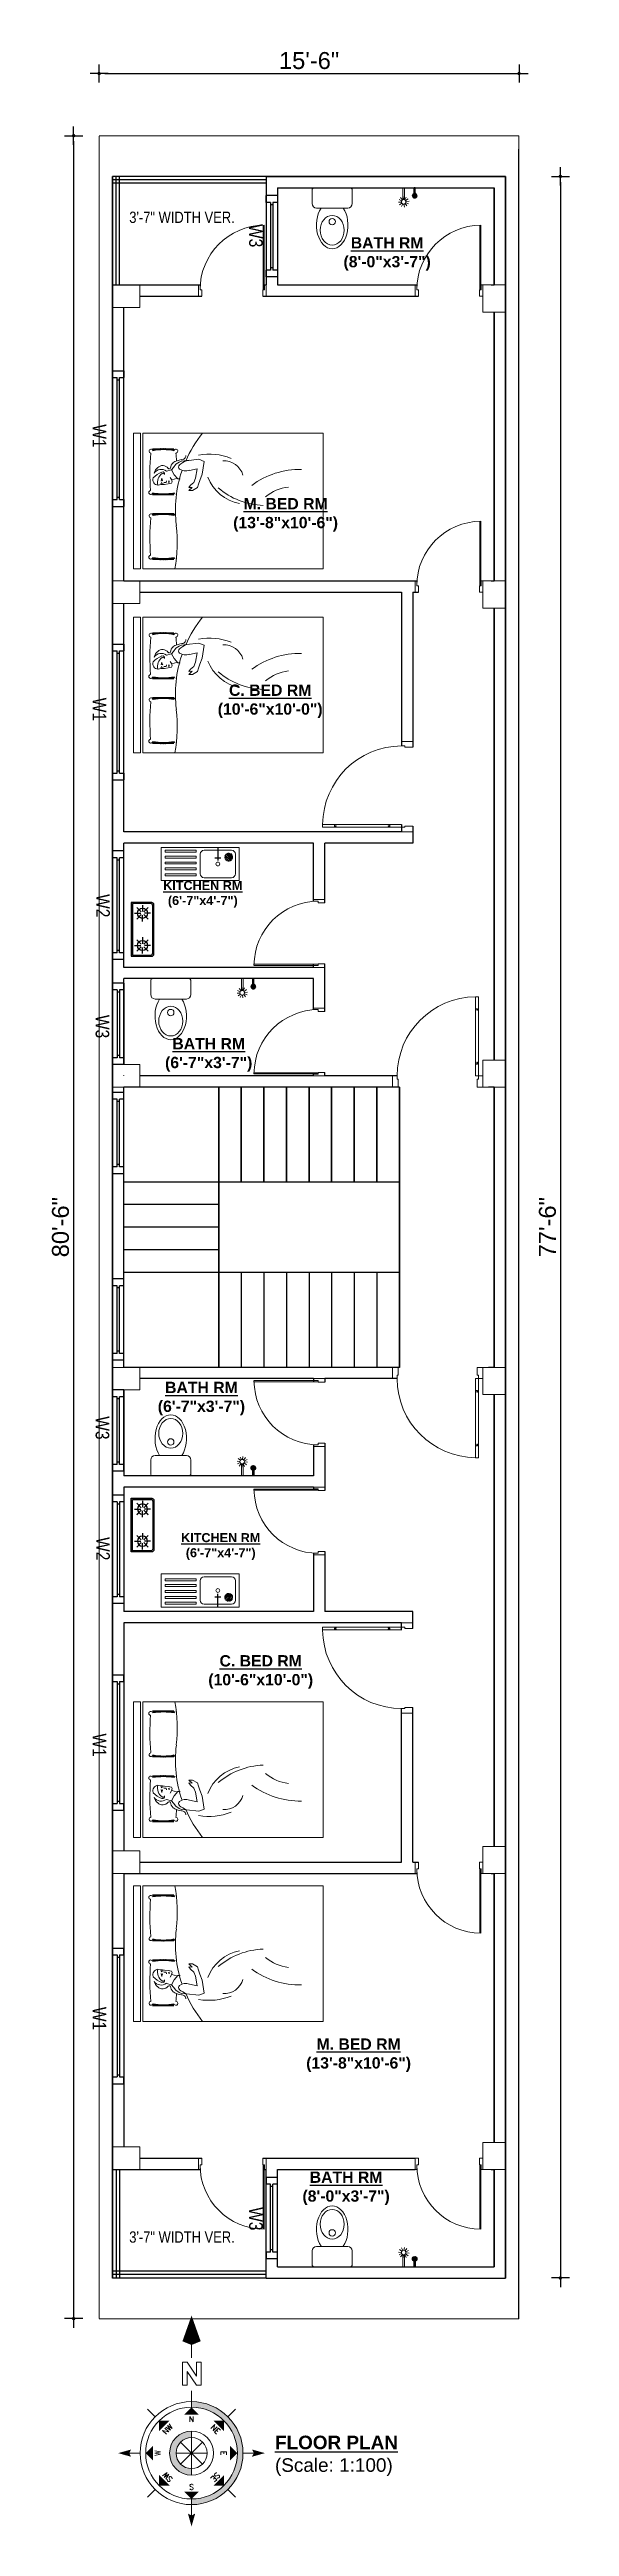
# Model space of a CAD drawing. Header units: inches. Extents: x -4010 to 92088, y -38563 to -1318.
# Drawn here: x 55312 to 55542, y -36966 to -35870 of the extents above; entities that cross this region are included whole.
import ezdxf
from ezdxf.enums import TextEntityAlignment as Align

# ---------------------------------------------------------------- set-up
doc = ezdxf.new("R2010")
doc.units = ezdxf.units.IN
doc.header["$MEASUREMENT"] = 0
doc.header["$PDMODE"] = 99
for name, pattern in [('DASHDOT', [1, 0.5, -0.25, 0, -0.25]), ('DASHED', [0.75, 0.5, -0.25]), ('HIDDEN', [0.375, 0.25, -0.125])]:
    doc.linetypes.add(name, pattern=pattern)
for name, color, linetype, lineweight in [('1-FOUNDATION DIM', 31, 'Continuous', 5), ('boundary line', 84, 'DASHDOT', 30), ('Colour 09', 210, 'Continuous', 9), ('DIM', 7, 'Continuous', 15), ('door', 132, 'Continuous', 15), ('DOT-DOT', 230, 'HIDDEN', 13), ('fur', 70, 'Continuous', 5), ('FURNITUR', 32, 'Continuous', 13), ('ILLUSTR-FURNITURE', 34, 'Continuous', 15), ('Pipe', 172, 'Continuous', 0), ('Slab Line', 5, 'Continuous', 30), ('T-FIX', 30, 'Continuous', 20)]:
    doc.layers.add(name, color=color, linetype=linetype, lineweight=lineweight)
for name, color, linetype in [('Brick wall', 3, 'Continuous'), ('FICTURE', 70, 'Continuous'), ('FIXTURE', 150, 'Continuous'), ('Hatch', 3, 'Continuous'), ('Rod', 1, 'Continuous'), ('TEX', 7, 'Continuous'), ('wall', 3, 'Continuous'), ('WINDOOR', 7, 'Continuous')]:
    doc.layers.add(name, color=color, linetype=linetype)
doc.layers.add('propery line', color=7, linetype='Continuous', lineweight=25, true_color=0xc41208)
doc.styles.add('ARIAL', font='arial.ttf')
doc.styles.add('ROMANS', font='romans')
doc.styles.get("Standard").update_dxf_attribs({"font": 'ARIALN.TTF'})
doc.dimstyles.new('3-8', dxfattribs={"dimscale": 1.25, "dimtxt": 6, "dimasz": 2, "dimexe": 0.18, "dimexo": 6, "dimgap": 0, "dimtad": 0, "dimdec": 0, "dimzin": 3, "dimdsep": 46, "dimlunit": 3, "dimtxsty": 'ARIAL', "dimblk": 'DD', "dimcen": 1, "dimse1": 1, "dimse2": 1, "dimclrd": 256, "dimclrt": 256, "dimadec": 0, "dimazin": 0, "dimtfac": 0.5, "dimtdec": 0, "dimtmove": 2, "dimatfit": 0, "dimfxl": 0.18, "dimtvp": 0.75, "dimfrac": 1, "dimtolj": 1, "dimtzin": 0, "dimarcsym": 0})

msp = doc.modelspace()

# ---------------------------------------------------------------- texts
at = {"layer": 'TEX', "linetype": 'ByBlock', "char_height": 5, "width": 75.17356}
for insert, attachment_point in [((55370.293, -35941.823), 2), ((55370.293, -36840.648), 8)]:
    msp.add_mtext('3\'-7" WIDTH VER.', dxfattribs=dict(at, insert=insert, attachment_point=attachment_point))
at = {"layer": 'TEX', "linetype": 'ByBlock', "char_height": 6, "width": 18.77154, "rotation": 270}
for s, insert, attachment_point in [('W3', (55406.045, -35947.279), 1), ('{\\fArial Narrow|b0|i0|c0|p34;W1}', (55330.721, -36046.225), 9), ('{\\fArial Narrow|b0|i0|c0|p34;W1}', (55330.721, -36167.225), 9), ('W2', (55332.327, -36254.131), 9), ('W3', (55338.045, -36297.279), 1), ('W3', (55338.045, -36485.192), 3), ('W2', (55332.327, -36528.34), 7), ('{\\fArial Narrow|b0|i0|c0|p34;W1}', (55330.721, -36615.246), 7), ('{\\fArial Narrow|b0|i0|c0|p34;W1}', (55330.721, -36736.246), 7), ('W3', (55406.045, -36835.192), 3)]:
    msp.add_mtext(s, dxfattribs=dict(at, insert=insert, attachment_point=attachment_point))
at = {"layer": 'TEX'}
for s, insert, char_height, width, attachment_point in [('{\\fArial|b1|i0|c0|p34;\\LBATH RM\\P\\l(8\'-0"x3\'-7")}', (55461.171, -35960.542), 5, 98.57538, 5), ('{\\fArial|b1|i0|c0|p34;\\LM. BED RM \\P\\l(13\'-8"x10\'-6")}', (55416.19, -36075.984), 5, 98.57538, 5), ('{\\fArial|b1|i0|c0|p34;\\LC. BED RM \\P\\l(10\'-6"x10\'-0")}', (55409.353, -36158.509), 5, 98.57538, 5), ('{\\fArial|b1|i0|c0|p34;\\LKITCHEN RM\\P\\l(6\'-7"x4\'-7")}', (55379.512, -36243.922), 4, 86.60934, 5), ('{\\fArial|b1|i0|c0|p34;\\LBATH RM\\P\\l(6\'-7"x3\'-7")}', (55382.125, -36314.917), 5, 98.57538, 5), ('{\\fArial|b1|i0|c0|p34;\\LBATH RM\\P\\l(6\'-7"x3\'-7")}', (55378.909, -36467.05), 5, 98.57538, 5), ('{\\fArial|b1|i0|c0|p34;\\LKITCHEN RM\\P\\l(6\'-7"x4\'-7")}', (55387.445, -36532.528), 4, 86.60934, 5), ('{\\fArial|b1|i0|c0|p34;\\LC. BED RM \\P\\l(10\'-6"x10\'-0")}', (55405.159, -36588.019), 5, 98.57538, 5), ('{\\fArial|b1|i0|c0|p34;\\LM. BED RM \\P\\l(13\'-8"x10\'-6")}', (55448.529, -36757.619), 5, 98.57538, 5), ('{\\fArial|b1|i0|c0|p34;\\LBATH RM\\P\\l(8\'-0"x3\'-7")}', (55442.987, -36816.522), 5, 98.57538, 5), ('{\\fArial Rounded MT Bold|b0|i0|c0|p34;\\LFLOOR PLAN\\P\\fArial|b0|i0|c0|p34;\\l(Scale: 1:100)}', (55411.482, -36925.979), 6, 271.47295, 1)]:
    msp.add_mtext(s, dxfattribs=dict(at, insert=insert, char_height=char_height, width=width, attachment_point=attachment_point))

# ---------------------------------------------------------------- blocks, each defined once
blk = doc.blocks.new('D40')
at = {"layer": 'door'}
for p, q in [((2, 5), (2, 40)), ((3.2, 40), (2, 40)), ((2.4, 34), (2, 34)), ((2.4, 34), (2.4, 34.7)), ((2.9, 34.7), (2.4, 34.7)), ((2.9, 34), (2.9, 34.7)), ((3.2, 34), (2.9, 34)), ((3.2, 5), (3.2, 40)), ((2, 11), (2.4, 11)), ((2.4, 10.2), (2.4, 11)), ((2.9, 10.2), (2.9, 11)), ((2.9, 11), (3.2, 11)), ((0, 0), (0, 5)), ((0, 5), (2, 5)), ((2.5, 0), (0, 0)), ((2, 5), (2, 3.5)), ((2, 5), (3.2, 5)), ((2, 3.5), (2.5, 3.5)), ((2.4, 10.2), (2.9, 10.2)), ((2.5, 3.5), (2.5, 0)), ((38, 3.5), (37.5, 3.5)), ((37.5, 3.5), (37.5, 0)), ((37.5, 0), (40, 0)), ((40, 5), (38, 5)), ((38, 5), (38, 3.5)), ((40, 0), (40, 5))]:
    blk.add_line(p, q, dxfattribs=at)
blk.add_arc((2.9, 4.9), 35.1, 0.2318, 89.393, dxfattribs=at)
blk = doc.blocks.new('Door 30')
at = {"layer": 'door'}
for p, q in [((8.8, 17.5), (8.8, 18.2)), ((8.8, 18.2), (13.8, 18.2)), ((10.9, 17.5), (8.8, 17.5)), ((10.9, 16.7), (10.9, 17.5)), ((13.8, 16.7), (10.9, 16.7)), ((13.8, 18.2), (13.8, 16.7)), ((10.8, -10.4), (-17.6, -10.4)), ((10.8, -10.9), (-17.6, -10.9)), ((10.8, -10.4), (10.8, -10.9)), ((13.8, -10.3), (10.9, -10.3)), ((10.9, -10.3), (10.9, -11)), ((13.8, -11.8), (13.8, -10.3)), ((10.9, -11), (8.8, -11)), ((8.8, -11), (8.8, -11.8)), ((8.8, -11.8), (13.8, -11.8))]:
    blk.add_line(p, q, dxfattribs=at)
blk.add_arc((10.9, -11), 28.5, 90, 179.7142, dxfattribs=at)
blk = doc.blocks.new('W-1')
at = {"layer": 'WINDOOR'}
for p, q in [((-60, 0), (-60, -5)), ((-60, 0), (-57, 0)), ((-60, 0), (0, 0)), ((-57, 0), (-57, -2)), ((-3, 0), (-3, -2)), ((0, 0), (0, -5)), ((-57, -5), (-60, -5)), ((-60, -5), (0, -5)), ((-57, -2), (-3, -2)), ((-57, -3), (-57, -5)), ((-57, -3), (-3, -3)), ((-56, -2), (-56, -3)), ((-4, -2), (-4, -3)), ((-3, -3), (-3, -5)), ((0, -5), (-3, -5))]:
    blk.add_line(p, q, dxfattribs=at)
blk = doc.blocks.new('W-3FT')
at = {"layer": 'WINDOOR'}
for p, q in [((-36, 0), (-36, -5)), ((-36, 0), (-33, 0)), ((-36, 0), (0, 0)), ((-33, 0), (-33, -2)), ((-3, 0), (-3, -2)), ((0, 0), (0, -5)), ((-33, -5), (-36, -5)), ((-36, -5), (0, -5)), ((-33, -2), (-3, -2)), ((-33, -3), (-33, -5)), ((-33, -3), (-3, -3)), ((-32, -2), (-32, -3)), ((-4, -2), (-4, -3)), ((-3, -3), (-3, -5)), ((0, -5), (-3, -5))]:
    blk.add_line(p, q, dxfattribs=at)
blk = doc.blocks.new("Windoo 4'")
at = {"layer": 'WINDOOR'}
for p, q in [((24, 5), (-24, 5)), ((-24, 5), (-24, 0)), ((24, 0), (-24, 0)), ((-24, 0), (-21, 0)), ((-21, 5), (-21, 3)), ((21, 3), (-21, 3)), ((21, 2), (-21, 2)), ((-21, 2), (-21, 0)), ((-20, 3), (-20, 2)), ((20, 3), (20, 2)), ((24, 5), (21, 5)), ((21, 5), (21, 3)), ((21, 2), (21, 0)), ((21, 0), (24, 0)), ((24, 5), (24, 0))]:
    blk.add_line(p, q, dxfattribs=at)
blk = doc.blocks.new('FURN_GEN_039')
at = {"layer": 'FURNITUR'}
for p, q in [((-12787.9, 14960.1), (-12787.7, 14958.9)), ((-12787.7, 14958.9), (-12787.7, 14958.1)), ((-12787.7, 14958.1), (-12787.6, 14957.3)), ((-12787.6, 14957.9), (-12787.1, 14957.9)), ((-12787.6, 14957.3), (-12787.4, 14955.6)), ((-12787.4, 14958.8), (-12786.8, 14958.4)), ((-12787.4, 14955.6), (-12787.1, 14954.2)), ((-12787.1, 14957.9), (-12787, 14958)), ((-12787.1, 14954.2), (-12786.5, 14953.9)), ((-12786.7, 14957.6), (-12786.7, 14956.5)), ((-12786.7, 14956.5), (-12786, 14956.3)), ((-12786.5, 14955.5), (-12786.7, 14955.1)), ((-12786.7, 14955.1), (-12786, 14955.1)), ((-12786, 14955.1), (-12786.5, 14955.5)), ((-12786.5, 14953.9), (-12785.5, 14954.2)), ((-12786.1, 14958.7), (-12784.8, 14958.4)), ((-12786, 14957.9), (-12785.8, 14958.2)), ((-12785.8, 14958.2), (-12785.4, 14958.1)), ((-12785.6, 14954), (-12785, 14951.9)), ((-12785.5, 14954.2), (-12784.5, 14954.7)), ((-12785.2, 14951.4), (-12783.3, 14952.9)), ((-12785.2, 14950.3), (-12785.2, 14951.4)), ((-12783.3, 14952.9), (-12781.1, 14954.1)), ((-12781.7, 14956.4), (-12781.1, 14954.1)), ((-12781.1, 14954.1), (-12780.1, 14953.2)), ((-12780.1, 14953.2), (-12778.7, 14952.2)), ((-12778.7, 14952.2), (-12777.7, 14950.7)), ((-12777.7, 14950.7), (-12777.3, 14949.7)), ((-12790.3, 14944.9), (-12790.3, 14946.5)), ((-12790.3, 14946.5), (-12788.9, 14945)), ((-12789, 14942.6), (-12790.3, 14944.9)), ((-12788.9, 14945), (-12789, 14946.5)), ((-12789, 14946.5), (-12788, 14945.7)), ((-12787.5, 14942.1), (-12789, 14942.6)), ((-12788, 14945.7), (-12786.7, 14944.3)), ((-12785.8, 14941.6), (-12787.5, 14942.1)), ((-12786.7, 14944.3), (-12784.9, 14943.5)), ((-12783.1, 14940.6), (-12785.8, 14941.6)), ((-12784.9, 14943.5), (-12780.7, 14942.8)), ((-12777.4, 14939.7), (-12783.1, 14940.6)), ((-12780.7, 14942.8), (-12781.4, 14946.1)), ((-12776.5, 14942), (-12777.4, 14939.7)), ((-12777.3, 14949.7), (-12776.9, 14946.2)), ((-12777.1, 14947.5), (-12776.5, 14942))]:
    blk.add_line(p, q, dxfattribs=at)
for centre, radius, start, end in [((-12820.7, 14961.2), 1.19, 66.6766, 106.6193), ((-12820.7, 14961.1), 1.19, 66.6766, 106.6193), ((-12820.7, 14961.1), 1.19, 66.6766, 106.6193), ((-12820.7, 14961), 1.19, 66.6766, 106.6193), ((-12820.7, 14960.9), 1.19, 66.6766, 106.6193), ((-12820.7, 14960.9), 1.19, 66.6766, 106.6193), ((-12820.7, 14960.8), 1.19, 66.6766, 106.6193), ((-12820.7, 14960.8), 1.19, 66.6766, 106.6193), ((-12820.7, 14960.7), 1.19, 66.6766, 106.6193), ((-12820.7, 14960.7), 1.19, 66.6766, 106.6193), ((-12820.7, 14960.6), 1.19, 66.6766, 106.6193), ((-12820.7, 14960.5), 1.19, 66.6766, 106.6193), ((-12820.7, 14960.5), 1.19, 66.6766, 106.6193), ((-12820.7, 14960.4), 1.19, 66.6766, 106.6193), ((-12820.7, 14960.3), 1.19, 66.6766, 106.6193), ((-12820.7, 14960.3), 1.19, 66.6766, 106.6193), ((-12819.8, 14963.3), 0.867, 4.8213, 258.2519), ((-12795.1, 14957.7), 25.3, 169.2326, 190.7674), ((-12819.9, 14963.1), 0.832, 251.1311, 261.285), ((-12819.9, 14963), 0.832, 251.1311, 260.153), ((-12819.9, 14962.9), 0.832, 251.1311, 259.3159), ((-12819.9, 14962.9), 0.832, 251.1311, 258.528), ((-12819.9, 14962.8), 0.832, 251.1311, 257.8326), ((-12819.9, 14962.8), 0.832, 251.1311, 257.1861), ((-12819.9, 14962.7), 0.832, 251.1311, 256.5076), ((-12819.9, 14962.6), 0.832, 251.1311, 255.8377), ((-12819.9, 14962.6), 0.832, 251.1311, 255.3311), ((-12819.9, 14962.6), 0.832, 251.1311, 254.9063), ((-12819.9, 14962.5), 0.832, 251.1311, 254.2946), ((-12819.9, 14962.4), 0.832, 251.1311, 252.6864), ((-12819.9, 14962.4), 0.832, 251.1311, 253.2787), ((-12819.9, 14962.3), 0.832, 251.1311, 252.3742), ((-12819.9, 14962.2), 0.832, 251.1311, 251.911), ((-12811.1, 14864.5), 99.2, 84.9917, 94.5708), ((-12801.5, 14963.2), 0.867, 283.7421, 174.7412), ((-12822.3, 14957.7), 21.4, 347.4169, 12.5831), ((-12801.4, 14963.1), 0.832, 276.3687, 288.8689), ((-12801.4, 14963), 0.832, 276.3687, 288.8689), ((-12801.4, 14962.9), 0.832, 278.623, 288.8689), ((-12801.4, 14962.9), 0.832, 279.554, 288.8689), ((-12801.4, 14962.8), 0.832, 280.3748, 288.8689), ((-12801.4, 14962.8), 0.832, 281.1371, 288.8689), ((-12801.4, 14962.6), 0.832, 282.725, 288.8689), ((-12801.4, 14962.7), 0.832, 281.9364, 288.8689), ((-12801.4, 14962.6), 0.832, 283.8206, 288.8689), ((-12801.4, 14962.6), 0.832, 283.321, 288.8689), ((-12801.4, 14962.5), 0.832, 284.5397, 288.8689), ((-12801.4, 14962.4), 0.832, 286.4288, 288.8689), ((-12801.4, 14962.4), 0.832, 285.7332, 288.8689), ((-12801.4, 14962.3), 0.832, 287.6258, 288.8689), ((-12800.7, 14961.2), 1.19, 73.3807, 113.3234), ((-12800.7, 14961.1), 1.19, 73.3807, 113.3234), ((-12800.7, 14961.1), 1.19, 73.3807, 113.3234), ((-12800.7, 14961), 1.19, 73.3807, 113.3234), ((-12800.7, 14960.9), 1.19, 73.3807, 113.3234), ((-12800.7, 14960.9), 1.19, 73.3807, 113.3234), ((-12800.7, 14960.8), 1.19, 73.3807, 113.3234), ((-12800.7, 14960.8), 1.19, 73.3807, 113.3234), ((-12800.7, 14960.7), 1.19, 73.3807, 113.3234), ((-12800.7, 14960.7), 1.19, 73.3807, 113.3234), ((-12800.7, 14960.6), 1.19, 73.3807, 113.3234), ((-12800.7, 14960.5), 1.19, 73.3807, 113.3234), ((-12800.7, 14960.5), 1.19, 73.3807, 113.3234), ((-12800.7, 14960.4), 1.19, 73.3807, 113.3234), ((-12800.7, 14960.3), 1.19, 73.3807, 113.3234), ((-12800.7, 14960.3), 1.19, 73.3807, 113.3234), ((-12801.4, 14962.2), 0.832, 288.089, 288.8689), ((-12792, 14961.2), 1.19, 66.6766, 106.6193), ((-12792, 14961.1), 1.19, 66.6766, 106.6193), ((-12792, 14961.1), 1.19, 66.6766, 106.6193), ((-12792, 14961), 1.19, 66.6766, 106.6193), ((-12792, 14960.9), 1.19, 66.6766, 106.6193), ((-12792, 14960.9), 1.19, 66.6766, 106.6193), ((-12792, 14960.8), 1.19, 66.6766, 106.6193), ((-12792, 14960.8), 1.19, 66.6766, 106.6193), ((-12792, 14960.7), 1.19, 66.6766, 106.6193), ((-12792, 14960.7), 1.19, 66.6766, 106.6193), ((-12792, 14960.6), 1.19, 66.6766, 106.6193), ((-12792, 14960.5), 1.19, 66.6766, 106.6193), ((-12792, 14960.5), 1.19, 66.6766, 106.6193), ((-12792, 14960.4), 1.19, 66.6766, 106.6193), ((-12792, 14960.3), 1.19, 66.6766, 106.6193), ((-12792, 14960.3), 1.19, 66.6766, 106.6193), ((-12791.2, 14963.3), 0.867, 4.8213, 258.2519), ((-12766.5, 14957.7), 25.3, 169.2326, 190.7674), ((-12791.3, 14963.1), 0.832, 251.1311, 261.285), ((-12791.3, 14962.9), 0.832, 251.1311, 259.3159), ((-12791.3, 14963), 0.832, 251.1311, 260.153), ((-12791.3, 14962.9), 0.832, 251.1311, 258.528), ((-12791.3, 14962.8), 0.832, 251.1311, 257.1861), ((-12791.3, 14962.8), 0.832, 251.1311, 257.8326), ((-12791.3, 14962.6), 0.832, 251.1311, 255.8377), ((-12791.3, 14962.7), 0.832, 251.1311, 256.5076), ((-12791.3, 14962.6), 0.832, 251.1311, 254.9063), ((-12791.3, 14962.6), 0.832, 251.1311, 255.3311), ((-12791.3, 14962.5), 0.832, 251.1311, 254.2946), ((-12791.3, 14962.4), 0.832, 251.1311, 253.2787), ((-12791.3, 14962.4), 0.832, 251.1311, 252.6864), ((-12791.3, 14962.3), 0.832, 251.1311, 252.3742), ((-12791.3, 14962.2), 0.832, 251.1311, 251.911), ((-12782.4, 14864.5), 99.2, 84.9917, 94.5708), ((-12785.6, 14960), 2.35, 68.7705, 176.7157), ((-12793.3, 14953.8), 12.1, 22.4805, 44.3789), ((-12783.5, 14957.7), 4.2, 36.8228, 77.2725), ((-12784.7, 14958.7), 3.74, 322.3217, 56.096), ((-12772.9, 14963.2), 0.867, 283.7421, 174.7412), ((-12793.6, 14957.7), 21.4, 347.4169, 12.5831), ((-12772.7, 14963.1), 0.832, 276.3687, 288.8689), ((-12772.7, 14963), 0.832, 276.3687, 288.8689), ((-12772.7, 14962.9), 0.832, 278.623, 288.8689), ((-12772.7, 14962.9), 0.832, 279.554, 288.8689), ((-12772.7, 14962.8), 0.832, 280.3748, 288.8689), ((-12772.7, 14962.8), 0.832, 281.1371, 288.8689), ((-12772.7, 14962.7), 0.832, 281.9364, 288.8689), ((-12772.7, 14962.6), 0.832, 282.725, 288.8689), ((-12772.7, 14962.6), 0.832, 283.321, 288.8689), ((-12772, 14961.2), 1.19, 73.3807, 113.3234), ((-12772, 14961.1), 1.19, 73.3807, 113.3234), ((-12772, 14961.1), 1.19, 73.3807, 113.3234), ((-12772, 14961), 1.19, 73.3807, 113.3234), ((-12772, 14960.9), 1.19, 73.3807, 113.3234), ((-12772, 14960.9), 1.19, 73.3807, 113.3234), ((-12772, 14960.8), 1.19, 73.3807, 113.3234), ((-12772, 14960.8), 1.19, 73.3807, 113.3234), ((-12772, 14960.7), 1.19, 73.3807, 113.3234), ((-12772, 14960.7), 1.19, 73.3807, 113.3234), ((-12772, 14960.6), 1.19, 73.3807, 113.3234), ((-12772.7, 14962.6), 0.832, 283.8206, 288.8689), ((-12772, 14960.5), 1.19, 73.3807, 113.3234), ((-12772, 14960.5), 1.19, 73.3807, 113.3234), ((-12772.7, 14962.5), 0.832, 284.5397, 288.8689), ((-12772, 14960.4), 1.19, 73.3807, 113.3234), ((-12772.7, 14962.4), 0.832, 285.7332, 288.8689), ((-12772.7, 14962.4), 0.832, 286.4288, 288.8689), ((-12772, 14960.3), 1.19, 73.3807, 113.3234), ((-12772, 14960.3), 1.19, 73.3807, 113.3234), ((-12772.7, 14962.3), 0.832, 287.6258, 288.8689), ((-12772.7, 14962.2), 0.832, 288.089, 288.8689), ((-12813.7, 15014.4), 62.8, 259.7083, 277.1751), ((-12820.7, 14960.2), 1.19, 67.3935, 106.6193), ((-12820.7, 14960.2), 1.19, 67.0398, 106.6193), ((-12820.7, 14960.1), 1.19, 68.388, 106.6193), ((-12820.7, 14960.1), 1.19, 68.0879, 106.6193), ((-12820.7, 14960.1), 1.19, 67.8399, 106.6193), ((-12820.7, 14960), 1.19, 68.9518, 106.6193), ((-12820.7, 14960), 1.19, 68.658, 106.6193), ((-12820.7, 14959.9), 1.19, 69.7772, 106.6193), ((-12820.7, 14959.9), 1.19, 69.2782, 106.6193), ((-12820.7, 14959.8), 1.19, 70.4728, 106.6193), ((-12820.7, 14959.8), 1.19, 70.1276, 106.6193), ((-12820.7, 14959.7), 1.19, 71.0592, 106.6193), ((-12820.7, 14959.7), 1.19, 70.7905, 106.6193), ((-12820.7, 14959.6), 1.19, 71.7385, 106.6193), ((-12820.7, 14959.6), 1.19, 72.0383, 106.6193), ((-12820.7, 14959.7), 1.19, 71.4125, 106.6193), ((-12820.7, 14959.5), 1.19, 72.5419, 106.6193), ((-12820.7, 14959.4), 1.19, 73.123, 106.6193), ((-12820.7, 14959.4), 1.19, 72.8705, 106.6193), ((-12820.7, 14959.3), 1.19, 73.8315, 106.6193), ((-12820.7, 14959.3), 1.19, 73.4318, 106.6193), ((-12820.7, 14959.2), 1.19, 74.3813, 106.6193), ((-12820.7, 14959.2), 1.19, 74.1182, 106.6193), ((-12820.7, 14959.1), 1.19, 75.1622, 106.6193), ((-12820.7, 14959.1), 1.19, 74.8944, 106.6193), ((-12820.7, 14959.2), 1.19, 74.6033, 106.6193), ((-12820.7, 14959), 1.19, 75.4076, 106.6193), ((-12820.7, 14958.9), 1.19, 76.0849, 106.6193), ((-12820.7, 14958.9), 1.19, 75.8182, 106.6193), ((-12820.7, 14958.8), 1.19, 76.7506, 106.6193), ((-12820.7, 14958.8), 1.19, 76.538, 106.6193), ((-12820.7, 14958.9), 1.19, 76.2812, 106.6193), ((-12820.7, 14958.7), 1.19, 77.0728, 106.6193), ((-12820.7, 14958.6), 1.19, 77.5162, 106.6193), ((-12820.7, 14958.6), 1.19, 77.297, 106.6193), ((-12820.7, 14958.5), 1.19, 78.1037, 106.6193), ((-12820.7, 14958.6), 1.19, 77.7164, 106.6193), ((-12820.7, 14958.5), 1.19, 77.8845, 106.6193), ((-12820.7, 14958.4), 1.19, 78.4866, 106.6193), ((-12820.7, 14958.4), 1.19, 78.3041, 106.6193), ((-12820.7, 14958.3), 1.19, 78.7895, 106.6193), ((-12820.7, 14958.2), 1.19, 79.3118, 106.6193), ((-12820.7, 14958.2), 1.19, 79.1268, 106.6193), ((-12820.7, 14958.2), 1.19, 78.9844, 106.6193), ((-12820.7, 14958.1), 1.19, 79.6435, 106.6193), ((-12820.7, 14958.1), 1.19, 79.4801, 106.6193), ((-12820.7, 14958), 1.19, 79.9854, 106.6193), ((-12820.7, 14958), 1.19, 79.833, 106.6193), ((-12820.7, 14957.9), 1.19, 80.1659, 106.6193), ((-12820.7, 14957.8), 1.19, 80.5231, 106.6193), ((-12820.7, 14957.8), 1.19, 80.4526, 106.6193), ((-12820.7, 14957.9), 1.19, 80.3165, 106.6193), ((-12820.7, 14957.7), 1.19, 80.7751, 106.6193), ((-12820.7, 14957.7), 1.19, 80.6432, 106.6193), ((-12820.7, 14957.6), 1.19, 81.0512, 106.6193), ((-12820.7, 14957.6), 1.19, 80.9013, 106.6193), ((-12820.7, 14957.5), 1.19, 81.2462, 106.6193), ((-12820.7, 14957.4), 1.19, 81.4177, 106.6193), ((-12820.7, 14957.3), 1.19, 81.6367, 106.6193), ((-12820.7, 14957.3), 1.19, 81.5227, 106.6193), ((-12820.7, 14957.2), 1.19, 81.7121, 106.6193), ((-12820.7, 14957.2), 1.19, 81.7825, 106.6193), ((-12820.7, 14957.1), 1.19, 81.8928, 106.6193), ((-12820.7, 14957.1), 1.19, 81.8438, 106.6193), ((-12820.7, 14957), 1.19, 82.0483, 106.6193), ((-12820.7, 14957), 1.19, 82.0047, 106.6193), ((-12820.7, 14957.1), 1.19, 81.9533, 106.6193), ((-12820.7, 14956.9), 1.19, 82.1128, 106.6193), ((-12820.7, 14956.8), 1.19, 82.1719, 106.6193), ((-12820.7, 14956.8), 1.19, 82.1487, 106.6193), ((-12820.7, 14956.7), 1.19, 82.217, 106.6193), ((-12820.7, 14956.7), 1.19, 82.1978, 106.6193), ((-12820.7, 14956.6), 1.19, 82.2414, 106.6193), ((-12820.7, 14956.7), 1.19, 82.2311, 106.6193), ((-12820.7, 14956.5), 1.19, 82.2414, 106.6193), ((-12820.7, 14956.5), 1.19, 82.2445, 106.6193), ((-12820.7, 14956.4), 1.19, 82.2136, 106.6193), ((-12820.7, 14956.4), 1.19, 82.2325, 106.6193), ((-12820.7, 14956.3), 1.19, 82.1567, 106.6193), ((-12820.7, 14956.3), 1.19, 82.1839, 106.6193), ((-12820.7, 14956.2), 1.19, 82.0896, 106.6193), ((-12820.7, 14956.2), 1.19, 82.1244, 106.6193), ((-12820.7, 14956.1), 1.19, 82.0069, 106.6193), ((-12820.7, 14956.1), 1.19, 82.0564, 106.6193), ((-12820.7, 14956), 1.19, 81.9025, 106.6193), ((-12820.7, 14956), 1.19, 81.9553, 106.6193), ((-12820.7, 14955.9), 1.19, 81.7273, 106.6193), ((-12820.7, 14955.9), 1.19, 81.8017, 106.6193), ((-12820.7, 14955.8), 1.19, 81.5829, 106.6193), ((-12820.7, 14955.8), 1.19, 81.6676, 106.6193), ((-12820.7, 14955.7), 1.19, 81.4082, 106.6193), ((-12820.7, 14955.7), 1.19, 81.4981, 106.6193), ((-12820.7, 14955.6), 1.19, 81.1922, 106.6193), ((-12820.7, 14955.6), 1.19, 81.2935, 106.6193), ((-12820.7, 14955.5), 1.19, 80.9401, 106.6193), ((-12820.7, 14955.5), 1.19, 81.0607, 106.6193), ((-12820.7, 14955.4), 1.19, 80.6383, 106.6193), ((-12820.7, 14955.4), 1.19, 80.7562, 106.6193), ((-12820.7, 14955.4), 1.19, 80.8216, 106.6193), ((-12820.7, 14955.3), 1.19, 80.4978, 106.6193), ((-12820.7, 14955.3), 1.19, 80.3513, 106.6193), ((-12820.7, 14955.2), 1.19, 80.1597, 106.6193), ((-12820.7, 14955.1), 1.19, 79.8755, 106.6193), ((-12820.7, 14955), 1.19, 79.3802, 106.6193), ((-12820.7, 14955), 1.19, 79.5836, 106.6193), ((-12820.7, 14954.9), 1.19, 79.1319, 106.6193), ((-12820.7, 14954.8), 1.19, 78.5764, 106.6193), ((-12820.7, 14954.8), 1.19, 78.7583, 106.6193), ((-12820.7, 14954.9), 1.19, 78.9478, 106.6193), ((-12820.7, 14954.7), 1.19, 78.1978, 106.6193), ((-12820.7, 14954.7), 1.19, 78.4165, 106.6193), ((-12820.7, 14954.6), 1.19, 77.7848, 106.6193), ((-12820.7, 14954.6), 1.19, 77.9869, 106.6193), ((-12820.7, 14954.5), 1.19, 77.4268, 106.6193), ((-12820.7, 14954.4), 1.19, 76.7317, 106.6193), ((-12820.7, 14954.4), 1.19, 76.9903, 106.6193), ((-12820.7, 14954.5), 1.19, 77.1799, 106.6193), ((-12820.7, 14954.3), 1.19, 76.2283, 106.6193), ((-12820.7, 14954.3), 1.19, 76.483, 106.6193), ((-12820.7, 14954.2), 1.19, 75.6465, 106.6193), ((-12820.7, 14954.2), 1.19, 75.9147, 106.6193), ((-12820.7, 14954.1), 1.19, 75.0075, 106.6193), ((-12820.7, 14954.1), 1.19, 75.3086, 106.6193), ((-12820.7, 14954), 1.19, 74.562, 106.6193), ((-12820.7, 14954), 1.19, 74.7187, 106.6193), ((-12820.7, 14953.9), 1.19, 73.9579, 106.6193), ((-12820.7, 14953.9), 1.19, 74.2834, 106.6193), ((-12820.7, 14953.8), 1.19, 73.1979, 106.6193), ((-12820.7, 14953.8), 1.19, 73.6249, 106.6193), ((-12820.7, 14953.7), 1.19, 72.5795, 106.6193), ((-12820.7, 14953.6), 1.19, 71.9598, 106.6193), ((-12820.7, 14953.5), 1.19, 70.8993, 106.6193), ((-12820.7, 14953.5), 1.19, 71.4857, 106.6193), ((-12820.7, 14953.4), 1.19, 70.2502, 106.6193), ((-12820.7, 14953.3), 1.19, 69.2331, 106.6193), ((-12820.7, 14953.3), 1.19, 69.816, 106.6193), ((-12820.7, 14953.2), 1.19, 68.5247, 106.6193), ((-12820.7, 14953.1), 1.19, 67.7911, 106.6193), ((-12820.7, 14953), 1.19, 67.0312, 106.6193), ((-12820.7, 14952.9), 1.19, 66.6766, 106.6193), ((-12820.7, 14953), 1.19, 66.6766, 106.6193), ((-12820.7, 14952.8), 1.19, 66.6766, 106.6193), ((-12820.7, 14952.7), 1.19, 66.6766, 106.6193), ((-12820.7, 14952.6), 1.19, 66.6766, 106.6193), ((-12820.7, 14952.5), 1.19, 66.6766, 106.6193), ((-12820.7, 14952.4), 1.19, 66.6766, 106.6193), ((-12820.7, 14952.3), 1.19, 66.6766, 106.6193), ((-12820.7, 14952.2), 1.19, 66.6766, 106.6193), ((-12820.7, 14952.1), 1.19, 66.6766, 106.6193), ((-12819.8, 14952.1), 0.867, 101.7481, 154.1337), ((-12819.9, 14954.8), 0.832, 251.1311, 251.9165), ((-12819.9, 14954.7), 0.832, 251.1311, 252.8009), ((-12819.9, 14954.6), 0.832, 251.1311, 253.8894), ((-12819.9, 14954.5), 0.832, 251.1311, 254.9581), ((-12819.9, 14954.4), 0.832, 251.1311, 256.1379), ((-12819.9, 14954.3), 0.832, 251.1311, 257.3027), ((-12819.9, 14954.2), 0.832, 251.1311, 258.234), ((-12819.9, 14954.1), 0.832, 251.1311, 259.5796), ((-12819.9, 14954), 0.832, 251.1311, 261.0985), ((-12799.1, 14897.7), 54.7, 71.1097, 97.0083), ((-12801.4, 14954.3), 0.832, 280.8507, 288.8689), ((-12801.4, 14954.2), 0.832, 279.7496, 288.8689), ((-12801.4, 14954.1), 0.832, 278.1603, 288.8689), ((-12801.4, 14954), 0.832, 276.3687, 288.8689), ((-12801.5, 14952.2), 0.867, 20.8386, 76.2579), ((-12801.4, 14954.8), 0.832, 287.2422, 288.8689), ((-12801.4, 14954.7), 0.832, 286.1897, 288.8689), ((-12801.4, 14954.6), 0.832, 284.896, 288.8689), ((-12801.4, 14954.5), 0.832, 283.6277, 288.8689), ((-12801.4, 14954.4), 0.832, 282.2294, 288.8689), ((-12801.4, 14962.2), 0.832, 288.7745, 288.8689), ((-12800.7, 14960.2), 1.19, 73.3807, 112.6065), ((-12800.7, 14960.2), 1.19, 73.3807, 112.9602), ((-12800.7, 14960.1), 1.19, 73.3807, 111.612), ((-12800.7, 14960.1), 1.19, 73.3807, 111.9121), ((-12800.7, 14960.1), 1.19, 73.3807, 112.1601), ((-12800.7, 14960), 1.19, 73.3807, 111.0482), ((-12800.7, 14960), 1.19, 73.3807, 111.342), ((-12800.7, 14959.9), 1.19, 73.3807, 110.2228), ((-12800.7, 14959.9), 1.19, 73.3807, 110.7218), ((-12800.7, 14959.8), 1.19, 73.3807, 109.5272), ((-12800.7, 14959.8), 1.19, 73.3807, 109.8724), ((-12800.7, 14959.7), 1.19, 73.3807, 108.9408), ((-12800.7, 14959.7), 1.19, 73.3807, 109.2095), ((-12800.7, 14953.5), 1.19, 73.3807, 109.1007), ((-12800.7, 14953.4), 1.19, 73.3807, 109.7498), ((-12800.7, 14953.3), 1.19, 73.3807, 110.7669), ((-12800.7, 14953.3), 1.19, 73.3807, 110.184), ((-12800.7, 14953.2), 1.19, 73.3807, 111.4753), ((-12800.7, 14953.1), 1.19, 73.3807, 112.2089), ((-12800.7, 14953), 1.19, 73.3807, 112.9688), ((-12800.7, 14952.9), 1.19, 73.3807, 113.3234), ((-12800.7, 14953), 1.19, 73.3807, 113.3234), ((-12800.7, 14952.8), 1.19, 73.3807, 113.3234), ((-12801.4, 14954.8), 0.832, 288.3885, 288.8689), ((-12800.7, 14952.7), 1.19, 73.3807, 113.3234), ((-12800.7, 14952.6), 1.19, 73.3807, 113.3234), ((-12800.7, 14952.5), 1.19, 73.3807, 113.3234), ((-12800.7, 14952.4), 1.19, 73.3807, 113.3234), ((-12800.7, 14952.3), 1.19, 73.3807, 113.3234), ((-12800.7, 14952.2), 1.19, 73.3807, 113.3234), ((-12800.7, 14952.1), 1.19, 73.3807, 113.3234), ((-12800.7, 14959.6), 1.19, 73.3807, 108.2615), ((-12800.7, 14959.6), 1.19, 73.3807, 107.9617), ((-12800.7, 14959.7), 1.19, 73.3807, 108.5875), ((-12800.7, 14959.5), 1.19, 73.3807, 107.4581), ((-12800.7, 14959.4), 1.19, 73.3807, 106.877), ((-12800.7, 14959.4), 1.19, 73.3807, 107.1295), ((-12800.7, 14959.3), 1.19, 73.3807, 106.1685), ((-12800.7, 14959.3), 1.19, 73.3807, 106.5682), ((-12800.7, 14959.2), 1.19, 73.3807, 105.6187), ((-12800.7, 14959.2), 1.19, 73.3807, 105.8818), ((-12800.7, 14959.1), 1.19, 73.3807, 104.8378), ((-12800.7, 14959.1), 1.19, 73.3807, 105.1056), ((-12800.7, 14959.2), 1.19, 73.3807, 105.3967), ((-12800.7, 14959), 1.19, 73.3807, 104.5924), ((-12800.7, 14958.9), 1.19, 73.3807, 103.9151), ((-12800.7, 14958.9), 1.19, 73.3807, 104.1818), ((-12800.7, 14954.2), 1.19, 73.3807, 104.3535), ((-12800.7, 14954.2), 1.19, 73.3807, 104.0853), ((-12800.7, 14954.1), 1.19, 73.3807, 104.9925), ((-12800.7, 14954.1), 1.19, 73.3807, 104.6914), ((-12800.7, 14954), 1.19, 73.3807, 105.438), ((-12800.7, 14954), 1.19, 73.3807, 105.2813), ((-12800.7, 14953.9), 1.19, 73.3807, 106.0421), ((-12800.7, 14953.9), 1.19, 73.3807, 105.7166), ((-12800.7, 14953.8), 1.19, 73.3807, 106.8021), ((-12800.7, 14953.8), 1.19, 73.3807, 106.3751), ((-12800.7, 14953.7), 1.19, 73.3807, 107.4205), ((-12800.7, 14953.6), 1.19, 73.3807, 108.0402), ((-12800.7, 14953.5), 1.19, 73.3807, 108.5143), ((-12800.7, 14958.8), 1.19, 73.3807, 103.2494), ((-12800.7, 14958.8), 1.19, 73.3807, 103.462), ((-12800.7, 14958.9), 1.19, 73.3807, 103.7188), ((-12800.7, 14958.7), 1.19, 73.3807, 102.9272), ((-12800.7, 14958.6), 1.19, 73.3807, 102.4838), ((-12800.7, 14958.6), 1.19, 73.3807, 102.703), ((-12800.7, 14958.5), 1.19, 73.3807, 101.8963), ((-12800.7, 14958.6), 1.19, 73.3807, 102.2836), ((-12800.7, 14958.5), 1.19, 73.3807, 102.1155), ((-12800.7, 14958.4), 1.19, 73.3807, 101.5134), ((-12800.7, 14958.4), 1.19, 73.3807, 101.6959), ((-12800.7, 14958.3), 1.19, 73.3807, 101.2105), ((-12800.7, 14958.2), 1.19, 73.3807, 100.6882), ((-12800.7, 14958.2), 1.19, 73.3807, 100.8732), ((-12800.7, 14958.2), 1.19, 73.3807, 101.0156), ((-12800.7, 14958.1), 1.19, 73.3807, 100.3565), ((-12800.7, 14958.1), 1.19, 73.3807, 100.5199), ((-12800.7, 14958), 1.19, 73.3807, 100.0146), ((-12800.7, 14958), 1.19, 73.3807, 100.167), ((-12800.7, 14957.9), 1.19, 73.3807, 99.8341), ((-12800.7, 14957.8), 1.19, 73.3807, 99.4769), ((-12800.7, 14957.8), 1.19, 73.3807, 99.5474), ((-12800.7, 14957.9), 1.19, 73.3807, 99.6835), ((-12800.7, 14957.7), 1.19, 73.3807, 99.2249), ((-12800.7, 14957.7), 1.19, 73.3807, 99.3568), ((-12800.7, 14957.6), 1.19, 73.3807, 98.9488), ((-12800.7, 14957.6), 1.19, 73.3807, 99.0987), ((-12800.7, 14955.5), 1.19, 73.3807, 99.0599), ((-12800.7, 14955.5), 1.19, 73.3807, 98.9393), ((-12800.7, 14955.4), 1.19, 73.3807, 99.3617), ((-12800.7, 14955.4), 1.19, 73.3807, 99.2438), ((-12800.7, 14955.4), 1.19, 73.3807, 99.1784), ((-12800.7, 14955.3), 1.19, 73.3807, 99.6487), ((-12800.7, 14955.3), 1.19, 73.3807, 99.5022), ((-12800.7, 14955.2), 1.19, 73.3807, 99.8403), ((-12800.7, 14955.1), 1.19, 73.3807, 100.1245), ((-12800.7, 14955), 1.19, 73.3807, 100.6198), ((-12800.7, 14955), 1.19, 73.3807, 100.4164), ((-12800.7, 14954.9), 1.19, 73.3807, 100.8681), ((-12800.7, 14954.8), 1.19, 73.3807, 101.4236), ((-12800.7, 14954.8), 1.19, 73.3807, 101.2417), ((-12800.7, 14954.9), 1.19, 73.3807, 101.0522), ((-12800.7, 14954.7), 1.19, 73.3807, 101.8022), ((-12800.7, 14954.7), 1.19, 73.3807, 101.5835), ((-12800.7, 14954.6), 1.19, 73.3807, 102.2152), ((-12800.7, 14954.6), 1.19, 73.3807, 102.0131), ((-12800.7, 14954.5), 1.19, 73.3807, 102.5732), ((-12800.7, 14954.4), 1.19, 73.3807, 103.2683), ((-12800.7, 14954.4), 1.19, 73.3807, 103.0097), ((-12800.7, 14954.5), 1.19, 73.3807, 102.8201), ((-12800.7, 14954.3), 1.19, 73.3807, 103.7717), ((-12800.7, 14954.3), 1.19, 73.3807, 103.517), ((-12800.7, 14957.5), 1.19, 73.3807, 98.7538), ((-12800.7, 14957.4), 1.19, 73.3807, 98.5823), ((-12800.7, 14957.3), 1.19, 73.3807, 98.3633), ((-12800.7, 14957.3), 1.19, 73.3807, 98.4773), ((-12800.7, 14957.2), 1.19, 73.3807, 98.2879), ((-12800.7, 14957.2), 1.19, 73.3807, 98.2175), ((-12800.7, 14957.1), 1.19, 73.3807, 98.1072), ((-12800.7, 14957.1), 1.19, 73.3807, 98.1562), ((-12800.7, 14957), 1.19, 73.3807, 97.9517), ((-12800.7, 14957.1), 1.19, 73.3807, 98.0467), ((-12800.7, 14957), 1.19, 73.3807, 97.9953), ((-12800.7, 14956.9), 1.19, 73.3807, 97.8872), ((-12800.7, 14956.8), 1.19, 73.3807, 97.8281), ((-12800.7, 14956.8), 1.19, 73.3807, 97.8513), ((-12800.7, 14956.7), 1.19, 73.3807, 97.783), ((-12800.7, 14956.7), 1.19, 73.3807, 97.8022), ((-12800.7, 14956.6), 1.19, 73.3807, 97.7586), ((-12800.7, 14956.7), 1.19, 73.3807, 97.7689), ((-12800.7, 14956.5), 1.19, 73.3807, 97.7586), ((-12800.7, 14956.5), 1.19, 73.3807, 97.7555), ((-12800.7, 14956.4), 1.19, 73.3807, 97.7864), ((-12800.7, 14956.4), 1.19, 73.3807, 97.7675), ((-12800.7, 14956.3), 1.19, 73.3807, 97.8433), ((-12800.7, 14956.3), 1.19, 73.3807, 97.8161), ((-12800.7, 14956.2), 1.19, 73.3807, 97.9104), ((-12800.7, 14956.2), 1.19, 73.3807, 97.8756), ((-12800.7, 14956.1), 1.19, 73.3807, 97.9931), ((-12800.7, 14956.1), 1.19, 73.3807, 97.9436), ((-12800.7, 14956), 1.19, 73.3807, 98.0975), ((-12800.7, 14956), 1.19, 73.3807, 98.0447), ((-12800.7, 14955.9), 1.19, 73.3807, 98.2727), ((-12800.7, 14955.9), 1.19, 73.3807, 98.1983), ((-12800.7, 14955.8), 1.19, 73.3807, 98.4171), ((-12800.7, 14955.8), 1.19, 73.3807, 98.3324), ((-12800.7, 14955.7), 1.19, 73.3807, 98.5918), ((-12800.7, 14955.7), 1.19, 73.3807, 98.5019), ((-12800.7, 14955.6), 1.19, 73.3807, 98.8078), ((-12800.7, 14955.6), 1.19, 73.3807, 98.7065), ((-12792, 14960.2), 1.19, 67.0398, 106.6193), ((-12792, 14960.2), 1.19, 67.3935, 106.6193), ((-12792, 14960.1), 1.19, 67.8399, 106.6193), ((-12792, 14960.1), 1.19, 68.0879, 106.6193), ((-12792, 14960.1), 1.19, 68.388, 106.6193), ((-12792, 14960), 1.19, 68.658, 106.6193), ((-12792, 14960), 1.19, 68.9518, 106.6193), ((-12792, 14959.9), 1.19, 69.2782, 106.6193), ((-12792, 14959.9), 1.19, 69.7772, 106.6193), ((-12792, 14959.8), 1.19, 70.1276, 106.6193), ((-12792, 14959.8), 1.19, 70.4728, 106.6193), ((-12792, 14959.7), 1.19, 70.7905, 106.6193), ((-12792, 14959.7), 1.19, 71.0592, 106.6193), ((-12792, 14959.7), 1.19, 71.4125, 106.6193), ((-12792, 14959.6), 1.19, 72.0383, 106.6193), ((-12792, 14959.6), 1.19, 71.7385, 106.6193), ((-12792, 14959.5), 1.19, 72.5419, 106.6193), ((-12792, 14959.4), 1.19, 72.8705, 106.6193), ((-12792, 14959.4), 1.19, 73.123, 106.6193), ((-12792, 14959.3), 1.19, 73.4318, 106.6193), ((-12792, 14959.3), 1.19, 73.8315, 106.6193), ((-12792, 14959.2), 1.19, 74.1182, 106.6193), ((-12792, 14959.2), 1.19, 74.3813, 106.6193), ((-12792, 14959.2), 1.19, 74.6033, 106.6193), ((-12792, 14959.1), 1.19, 74.8944, 106.6193), ((-12792, 14959.1), 1.19, 75.1622, 106.6193), ((-12792, 14959), 1.19, 75.4076, 106.6193), ((-12792, 14958.9), 1.19, 75.8182, 106.6193), ((-12792, 14958.9), 1.19, 76.0849, 106.6193), ((-12792, 14958.9), 1.19, 76.2812, 106.6193), ((-12792, 14958.8), 1.19, 76.538, 106.6193), ((-12792, 14958.8), 1.19, 76.7506, 106.6193), ((-12792, 14958.7), 1.19, 77.0728, 106.6193), ((-12792, 14958.6), 1.19, 77.297, 106.6193), ((-12792, 14958.6), 1.19, 77.5162, 106.6193), ((-12792, 14958.5), 1.19, 77.8845, 106.6193), ((-12792, 14958.6), 1.19, 77.7164, 106.6193), ((-12792, 14958.5), 1.19, 78.1037, 106.6193), ((-12792, 14958.4), 1.19, 78.3041, 106.6193), ((-12792, 14958.4), 1.19, 78.4866, 106.6193), ((-12792, 14958.3), 1.19, 78.7895, 106.6193), ((-12792, 14958.2), 1.19, 78.9844, 106.6193), ((-12792, 14958.2), 1.19, 79.1268, 106.6193), ((-12792, 14958.2), 1.19, 79.3118, 106.6193), ((-12792, 14958.1), 1.19, 79.4801, 106.6193), ((-12792, 14958.1), 1.19, 79.6435, 106.6193), ((-12792, 14958), 1.19, 79.833, 106.6193), ((-12792, 14958), 1.19, 79.9854, 106.6193), ((-12792, 14957.9), 1.19, 80.1659, 106.6193), ((-12792, 14957.9), 1.19, 80.3165, 106.6193), ((-12792, 14957.8), 1.19, 80.4526, 106.6193), ((-12792, 14957.8), 1.19, 80.5231, 106.6193), ((-12792, 14957.7), 1.19, 80.6432, 106.6193), ((-12792, 14957.7), 1.19, 80.7751, 106.6193), ((-12792, 14957.6), 1.19, 80.9013, 106.6193), ((-12792, 14957.6), 1.19, 81.0512, 106.6193), ((-12792, 14957.5), 1.19, 81.2462, 106.6193), ((-12792, 14957.4), 1.19, 81.4177, 106.6193), ((-12792, 14957.3), 1.19, 81.5227, 106.6193), ((-12792, 14957.3), 1.19, 81.6367, 106.6193), ((-12792, 14957.2), 1.19, 81.7825, 106.6193), ((-12792, 14957.2), 1.19, 81.7121, 106.6193), ((-12792, 14957.1), 1.19, 81.8438, 106.6193), ((-12792, 14957.1), 1.19, 81.8928, 106.6193), ((-12792, 14957.1), 1.19, 81.9533, 106.6193), ((-12792, 14957), 1.19, 82.0047, 106.6193), ((-12792, 14957), 1.19, 82.0483, 106.6193), ((-12792, 14956.9), 1.19, 82.1128, 106.6193), ((-12792, 14956.8), 1.19, 82.1487, 106.6193), ((-12792, 14956.8), 1.19, 82.1719, 106.6193), ((-12792, 14956.7), 1.19, 82.1978, 106.6193), ((-12792, 14956.7), 1.19, 82.217, 106.6193), ((-12792, 14956.7), 1.19, 82.2311, 106.6193), ((-12792, 14956.6), 1.19, 82.2414, 106.6193), ((-12792, 14956.5), 1.19, 82.2445, 106.6193), ((-12792, 14956.5), 1.19, 82.2414, 106.6193), ((-12792, 14956.4), 1.19, 82.2325, 106.6193), ((-12792, 14956.4), 1.19, 82.2136, 106.6193), ((-12792, 14956.3), 1.19, 82.1839, 106.6193), ((-12792, 14956.3), 1.19, 82.1567, 106.6193), ((-12792, 14956.2), 1.19, 82.0896, 106.6193), ((-12792, 14956.2), 1.19, 82.1244, 106.6193), ((-12792, 14956.1), 1.19, 82.0564, 106.6193), ((-12792, 14956.1), 1.19, 82.0069, 106.6193), ((-12792, 14956), 1.19, 81.9553, 106.6193), ((-12792, 14956), 1.19, 81.9025, 106.6193), ((-12792, 14955.9), 1.19, 81.8017, 106.6193), ((-12792, 14955.9), 1.19, 81.7273, 106.6193), ((-12792, 14955.8), 1.19, 81.6676, 106.6193), ((-12792, 14955.8), 1.19, 81.5829, 106.6193), ((-12792, 14955.7), 1.19, 81.4981, 106.6193), ((-12792, 14955.7), 1.19, 81.4082, 106.6193), ((-12792, 14955.6), 1.19, 81.2935, 106.6193), ((-12792, 14955.6), 1.19, 81.1922, 106.6193), ((-12792, 14955.5), 1.19, 81.0607, 106.6193), ((-12792, 14955.5), 1.19, 80.9401, 106.6193), ((-12792, 14955.4), 1.19, 80.8216, 106.6193), ((-12792, 14955.4), 1.19, 80.7562, 106.6193), ((-12792, 14955.4), 1.19, 80.6383, 106.6193), ((-12792, 14955.3), 1.19, 80.3513, 106.6193), ((-12792, 14955.3), 1.19, 80.4978, 106.6193), ((-12792, 14955.2), 1.19, 80.1597, 106.6193), ((-12792, 14955.1), 1.19, 79.8755, 106.6193), ((-12792, 14955), 1.19, 79.5836, 106.6193), ((-12792, 14955), 1.19, 79.3802, 106.6193), ((-12792, 14954.9), 1.19, 79.1319, 106.6193), ((-12792, 14954.9), 1.19, 78.9478, 106.6193), ((-12792, 14954.8), 1.19, 78.7583, 106.6193), ((-12792, 14954.8), 1.19, 78.5764, 106.6193), ((-12792, 14954.7), 1.19, 78.4165, 106.6193), ((-12792, 14954.7), 1.19, 78.1978, 106.6193), ((-12792, 14954.6), 1.19, 77.9869, 106.6193), ((-12792, 14954.6), 1.19, 77.7848, 106.6193), ((-12792, 14954.5), 1.19, 77.4268, 106.6193), ((-12792, 14954.5), 1.19, 77.1799, 106.6193), ((-12792, 14954.4), 1.19, 76.9903, 106.6193), ((-12792, 14954.4), 1.19, 76.7317, 106.6193), ((-12792, 14954.3), 1.19, 76.483, 106.6193), ((-12792, 14954.3), 1.19, 76.2283, 106.6193), ((-12792, 14954.2), 1.19, 75.9147, 106.6193), ((-12792, 14954.2), 1.19, 75.6465, 106.6193), ((-12792, 14954.1), 1.19, 75.3086, 106.6193), ((-12792, 14954.1), 1.19, 75.0075, 106.6193), ((-12792, 14954), 1.19, 74.7187, 106.6193), ((-12792, 14954), 1.19, 74.562, 106.6193), ((-12792, 14953.9), 1.19, 74.2834, 106.6193), ((-12792, 14953.9), 1.19, 73.9579, 106.6193), ((-12792, 14953.8), 1.19, 73.6249, 106.6193), ((-12792, 14953.8), 1.19, 73.1979, 106.6193), ((-12792, 14953.7), 1.19, 72.5795, 106.6193), ((-12792, 14953.6), 1.19, 71.9598, 106.6193), ((-12792, 14953.5), 1.19, 71.4857, 106.6193), ((-12792, 14953.5), 1.19, 70.8993, 106.6193), ((-12792, 14953.4), 1.19, 70.2502, 106.6193), ((-12792, 14953.3), 1.19, 69.816, 106.6193), ((-12792, 14953.3), 1.19, 69.2331, 106.6193), ((-12792, 14953.2), 1.19, 68.5247, 106.6193), ((-12792, 14953.1), 1.19, 67.7911, 106.6193), ((-12792, 14953), 1.19, 67.0312, 106.6193), ((-12792, 14953), 1.19, 66.6766, 106.6193), ((-12792, 14952.9), 1.19, 66.6766, 106.6193), ((-12792, 14952.8), 1.19, 66.6766, 106.6193), ((-12792, 14952.7), 1.19, 66.6766, 106.6193), ((-12792, 14952.6), 1.19, 66.6766, 106.6193), ((-12792, 14952.5), 1.19, 66.6766, 106.6193), ((-12792, 14952.4), 1.19, 66.6766, 106.6193), ((-12792, 14952.3), 1.19, 66.6766, 106.6193), ((-12792, 14952.2), 1.19, 66.6766, 106.6193), ((-12792, 14952.1), 1.19, 66.6766, 106.6193), ((-12791.2, 14952.1), 0.867, 101.7481, 154.1337), ((-12791.3, 14954.8), 0.832, 251.1311, 251.9165), ((-12791.3, 14954.7), 0.832, 251.1311, 252.8009), ((-12791.3, 14954.6), 0.832, 251.1311, 253.8894), ((-12791.3, 14954.5), 0.832, 251.1311, 254.9581), ((-12791.3, 14954.4), 0.832, 251.1311, 256.1379), ((-12791.3, 14954.3), 0.832, 251.1311, 257.3027), ((-12791.3, 14954.2), 0.832, 251.1311, 258.234), ((-12791.3, 14954.1), 0.832, 251.1311, 259.5796), ((-12791.3, 14954), 0.832, 251.1311, 261.0985), ((-12786.7, 14955.7), 4.65, 33.0408, 105.4993), ((-12782.9, 14958), 0.81, 243.2633, 28.2121), ((-12783.3, 14957.9), 0.635, 275.07, 27.6899), ((-12776.8, 14947.9), 4.85, 145.6299, 201.234), ((-12779.9, 14949.8), 1.18, 41.7925, 139.6829), ((-12780.1, 14955.1), 0.597, 126.3532, 247.8026), ((-12782.3, 14958.1), 3.03, 306.0147, 45.4595), ((-12780.7, 14950.9), 3.68, 43.7337, 84.6116), ((-12787.3, 14943.4), 11, 22.0546, 41.3483), ((-12784.7, 14948.8), 8.11, 6.2962, 35.1454), ((-12782.4, 15051), 99.2, 273.019, 275.0083), ((-12772.9, 14952.2), 0.867, 185.2588, 76.2579), ((-12772.7, 14954), 0.832, 276.3687, 288.8689), ((-12772.7, 14954.5), 0.832, 283.6277, 288.8689), ((-12772.7, 14954.4), 0.832, 282.2294, 288.8689), ((-12772.7, 14954.3), 0.832, 280.8507, 288.8689), ((-12772.7, 14954.2), 0.832, 279.7496, 288.8689), ((-12772.7, 14954.1), 0.832, 278.1603, 288.8689), ((-12772, 14960.2), 1.19, 73.3807, 112.9602), ((-12772, 14960.2), 1.19, 73.3807, 112.6065), ((-12772, 14960.1), 1.19, 73.3807, 112.1601), ((-12772, 14960.1), 1.19, 73.3807, 111.9121), ((-12772, 14953.1), 1.19, 73.3807, 112.2089), ((-12772, 14953), 1.19, 73.3807, 112.9688), ((-12772, 14953), 1.19, 73.3807, 113.3234), ((-12772, 14952.9), 1.19, 73.3807, 113.3234), ((-12772, 14952.8), 1.19, 73.3807, 113.3234), ((-12772.7, 14954.8), 0.832, 287.2422, 288.8689), ((-12772, 14952.7), 1.19, 73.3807, 113.3234), ((-12772.7, 14954.7), 0.832, 286.1897, 288.8689), ((-12772, 14952.6), 1.19, 73.3807, 113.3234), ((-12772.7, 14954.6), 0.832, 284.896, 288.8689), ((-12772, 14952.5), 1.19, 73.3807, 113.3234), ((-12772, 14952.4), 1.19, 73.3807, 113.3234), ((-12772, 14952.3), 1.19, 73.3807, 113.3234), ((-12772, 14952.2), 1.19, 73.3807, 113.3234), ((-12772, 14952.1), 1.19, 73.3807, 113.3234), ((-12772, 14960.1), 1.19, 73.3807, 111.612), ((-12772, 14960), 1.19, 73.3807, 111.342), ((-12772, 14960), 1.19, 73.3807, 111.0482), ((-12772, 14959.9), 1.19, 73.3807, 110.7218), ((-12772, 14959.9), 1.19, 73.3807, 110.2228), ((-12772, 14959.8), 1.19, 73.3807, 109.8724), ((-12772, 14959.8), 1.19, 73.3807, 109.5272), ((-12772, 14959.7), 1.19, 73.3807, 109.2095), ((-12772, 14959.7), 1.19, 73.3807, 108.9408), ((-12772, 14959.7), 1.19, 73.3807, 108.5875), ((-12772, 14959.6), 1.19, 73.3807, 107.9617), ((-12772, 14959.6), 1.19, 73.3807, 108.2615), ((-12772, 14959.5), 1.19, 73.3807, 107.4581), ((-12772, 14959.4), 1.19, 73.3807, 107.1295), ((-12772, 14959.4), 1.19, 73.3807, 106.877), ((-12772, 14953.8), 1.19, 73.3807, 106.8021), ((-12772, 14953.7), 1.19, 73.3807, 107.4205), ((-12772, 14953.6), 1.19, 73.3807, 108.0402), ((-12772, 14953.5), 1.19, 73.3807, 108.5143), ((-12772, 14953.5), 1.19, 73.3807, 109.1007), ((-12772, 14953.4), 1.19, 73.3807, 109.7498), ((-12772, 14953.3), 1.19, 73.3807, 110.184), ((-12772, 14953.3), 1.19, 73.3807, 110.7669), ((-12772, 14953.2), 1.19, 73.3807, 111.4753), ((-12772, 14959.3), 1.19, 73.3807, 106.5682), ((-12772, 14959.3), 1.19, 73.3807, 106.1685), ((-12772, 14959.2), 1.19, 73.3807, 105.8818), ((-12772, 14959.2), 1.19, 73.3807, 105.6187), ((-12772, 14959.2), 1.19, 73.3807, 105.3967), ((-12772, 14959.1), 1.19, 73.3807, 105.1056), ((-12772, 14959.1), 1.19, 73.3807, 104.8378), ((-12772, 14959), 1.19, 73.3807, 104.5924), ((-12772, 14958.9), 1.19, 73.3807, 104.1818), ((-12772, 14958.9), 1.19, 73.3807, 103.9151), ((-12772, 14958.9), 1.19, 73.3807, 103.7188), ((-12772, 14958.8), 1.19, 73.3807, 103.462), ((-12772, 14958.8), 1.19, 73.3807, 103.2494), ((-12772, 14958.7), 1.19, 73.3807, 102.9272), ((-12772, 14958.6), 1.19, 73.3807, 102.703), ((-12772, 14958.6), 1.19, 73.3807, 102.4838), ((-12772, 14958.5), 1.19, 73.3807, 102.1155), ((-12772, 14958.6), 1.19, 73.3807, 102.2836), ((-12772, 14958.5), 1.19, 73.3807, 101.8963), ((-12772, 14954.6), 1.19, 73.3807, 102.0131), ((-12772, 14954.6), 1.19, 73.3807, 102.2152), ((-12772, 14954.5), 1.19, 73.3807, 102.5732), ((-12772, 14954.5), 1.19, 73.3807, 102.8201), ((-12772, 14954.4), 1.19, 73.3807, 103.0097), ((-12772, 14954.4), 1.19, 73.3807, 103.2683), ((-12772, 14954.3), 1.19, 73.3807, 103.517), ((-12772, 14954.3), 1.19, 73.3807, 103.7717), ((-12772, 14954.2), 1.19, 73.3807, 104.0853), ((-12772, 14954.2), 1.19, 73.3807, 104.3535), ((-12772, 14954.1), 1.19, 73.3807, 104.6914), ((-12772, 14954.1), 1.19, 73.3807, 104.9925), ((-12772, 14954), 1.19, 73.3807, 105.2813), ((-12772, 14954), 1.19, 73.3807, 105.438), ((-12772, 14953.9), 1.19, 73.3807, 105.7166), ((-12772, 14953.9), 1.19, 73.3807, 106.0421), ((-12772, 14953.8), 1.19, 73.3807, 106.3751), ((-12772, 14958.4), 1.19, 73.3807, 101.6959), ((-12772, 14958.4), 1.19, 73.3807, 101.5134), ((-12772, 14958.3), 1.19, 73.3807, 101.2105), ((-12772, 14958.2), 1.19, 73.3807, 101.0156), ((-12772, 14958.2), 1.19, 73.3807, 100.8732), ((-12772, 14958.2), 1.19, 73.3807, 100.6882), ((-12772, 14958.1), 1.19, 73.3807, 100.5199), ((-12772, 14958.1), 1.19, 73.3807, 100.3565), ((-12772, 14958), 1.19, 73.3807, 100.167), ((-12772, 14958), 1.19, 73.3807, 100.0146), ((-12772, 14957.9), 1.19, 73.3807, 99.8341), ((-12772, 14957.9), 1.19, 73.3807, 99.6835), ((-12772, 14957.8), 1.19, 73.3807, 99.5474), ((-12772, 14957.8), 1.19, 73.3807, 99.4769), ((-12772, 14957.7), 1.19, 73.3807, 99.3568), ((-12772, 14957.7), 1.19, 73.3807, 99.2249), ((-12772, 14957.6), 1.19, 73.3807, 99.0987), ((-12772, 14957.6), 1.19, 73.3807, 98.9488), ((-12772, 14957.5), 1.19, 73.3807, 98.7538), ((-12772, 14957.4), 1.19, 73.3807, 98.5823), ((-12772, 14957.3), 1.19, 73.3807, 98.4773), ((-12772, 14957.3), 1.19, 73.3807, 98.3633), ((-12772, 14957.2), 1.19, 73.3807, 98.2175), ((-12772, 14957.2), 1.19, 73.3807, 98.2879), ((-12772, 14957.1), 1.19, 73.3807, 98.1562), ((-12772, 14957.1), 1.19, 73.3807, 98.1072), ((-12772, 14957), 1.19, 73.3807, 97.9953), ((-12772, 14957.1), 1.19, 73.3807, 98.0467), ((-12772, 14957), 1.19, 73.3807, 97.9517), ((-12772, 14956.9), 1.19, 73.3807, 97.8872), ((-12772, 14956.8), 1.19, 73.3807, 97.8513), ((-12772, 14956.8), 1.19, 73.3807, 97.8281), ((-12772, 14956.7), 1.19, 73.3807, 97.8022), ((-12772, 14956.7), 1.19, 73.3807, 97.783), ((-12772, 14956.7), 1.19, 73.3807, 97.7689), ((-12772, 14956.6), 1.19, 73.3807, 97.7586), ((-12772, 14956.5), 1.19, 73.3807, 97.7555), ((-12772, 14956.5), 1.19, 73.3807, 97.7586), ((-12772, 14956.4), 1.19, 73.3807, 97.7675), ((-12772, 14956.4), 1.19, 73.3807, 97.7864), ((-12772, 14956.3), 1.19, 73.3807, 97.8161), ((-12772, 14956.3), 1.19, 73.3807, 97.8433), ((-12772, 14956.2), 1.19, 73.3807, 97.8756), ((-12772, 14956.2), 1.19, 73.3807, 97.9104), ((-12772, 14956.1), 1.19, 73.3807, 97.9436), ((-12772, 14956.1), 1.19, 73.3807, 97.9931), ((-12772, 14956), 1.19, 73.3807, 98.0447), ((-12772, 14956), 1.19, 73.3807, 98.0975), ((-12772, 14955.9), 1.19, 73.3807, 98.1983), ((-12772, 14955.9), 1.19, 73.3807, 98.2727), ((-12772, 14955.8), 1.19, 73.3807, 98.3324), ((-12772, 14955.8), 1.19, 73.3807, 98.4171), ((-12772, 14955.7), 1.19, 73.3807, 98.5019), ((-12772, 14955.7), 1.19, 73.3807, 98.5918), ((-12772, 14955.6), 1.19, 73.3807, 98.7065), ((-12772, 14955.6), 1.19, 73.3807, 98.8078), ((-12772, 14955.5), 1.19, 73.3807, 98.9393), ((-12772, 14955.5), 1.19, 73.3807, 99.0599), ((-12772, 14955.4), 1.19, 73.3807, 99.1784), ((-12772, 14955.4), 1.19, 73.3807, 99.2438), ((-12772, 14955.4), 1.19, 73.3807, 99.3617), ((-12772, 14955.3), 1.19, 73.3807, 99.5022), ((-12772, 14955.3), 1.19, 73.3807, 99.6487), ((-12772, 14955.2), 1.19, 73.3807, 99.8403), ((-12772, 14955.1), 1.19, 73.3807, 100.1245), ((-12772, 14955), 1.19, 73.3807, 100.4164), ((-12772, 14955), 1.19, 73.3807, 100.6198), ((-12772, 14954.9), 1.19, 73.3807, 100.8681), ((-12772, 14954.9), 1.19, 73.3807, 101.0522), ((-12772, 14954.8), 1.19, 73.3807, 101.2417), ((-12772, 14954.8), 1.19, 73.3807, 101.4236), ((-12772, 14954.7), 1.19, 73.3807, 101.5835), ((-12772, 14954.7), 1.19, 73.3807, 101.8022), ((-12799.1, 14897.7), 54.7, 51.2578, 66.4508), ((-12774.8, 14949.6), 1.87, 176.2372, 268.3017), ((-12801.1, 14937.5), 26.9, 338.5431, 9.9313), ((-12764.5, 14912.4), 32.4, 139.5799, 177.9996), ((-12777.3, 14920.2), 19.2, 111.5473, 168.3986), ((-12785.9, 14930.9), 8.73, 286.0132, 3.2188), ((-12816.9, 14897.3), 35.9, 358.8115, 36.42), ((-12808.4, 14899.9), 19.8, 7.1093, 39.4422)]:
    blk.add_arc(centre, radius, start, end, dxfattribs=at)
at = {"layer": 'ILLUSTR-FURNITURE'}
for p, q in [((-12824.9, 14967.9), (-12824.9, 14970.9)), ((-12824.9, 14970.9), (-12764.9, 14970.9)), ((-12824.9, 14967.9), (-12764.9, 14967.9)), ((-12824.9, 14966.9), (-12764.9, 14966.9)), ((-12824.9, 14886.9), (-12824.9, 14966.9)), ((-12764.9, 14970.9), (-12764.9, 14967.9)), ((-12764.9, 14966.9), (-12764.9, 14886.9)), ((-12764.9, 14886.9), (-12824.9, 14886.9))]:
    blk.add_line(p, q, dxfattribs=at)
blk = doc.blocks.new('BURNER')
at = {"layer": 'FICTURE'}
for p, q in [((-25, 9.5), (-25, 0)), ((-25, 0), (0, 0)), ((-24.5, 9), (-24.5, 0.5)), ((-24.5, 0.5), (-0.5, 0.5)), ((-1, 10.5), (-24, 10.5)), ((-23.8, 5.2), (-20.9, 5.2)), ((-1.5, 10), (-23.5, 10)), ((-22.7, 7.9), (-20.6, 5.9)), ((-22.7, 2.6), (-20.6, 4.6)), ((-20, 9), (-20, 6.1)), ((-20, 1.5), (-20, 4.4)), ((-17.3, 7.9), (-19.4, 5.9)), ((-17.3, 2.6), (-19.4, 4.6)), ((-16.2, 5.2), (-19.1, 5.2)), ((-8.8, 5.2), (-5.9, 5.2)), ((-8.7, 5.2), (-5.8, 5.2)), ((-7.7, 7.9), (-5.6, 5.9)), ((-7.7, 2.6), (-5.6, 4.6)), ((-7.6, 7.9), (-5.6, 5.9)), ((-7.6, 2.6), (-5.6, 4.6)), ((-5, 9), (-5, 6.1)), ((-5, 9), (-5, 6.1)), ((-5, 1.5), (-5, 4.4)), ((-5, 1.5), (-5, 4.4)), ((-2.3, 7.9), (-4.4, 5.9)), ((-2.3, 7.9), (-4.4, 5.9)), ((-2.3, 2.6), (-4.4, 4.6)), ((-2.3, 2.6), (-4.4, 4.6)), ((-1.2, 5.2), (-4.1, 5.2)), ((-0.5, 0.5), (-0.5, 9)), ((0, 0), (0, 9.5))]:
    blk.add_line(p, q, dxfattribs=at)
for centre in [(-20, 5.2), (-5, 5.2), (-5, 5.2)]:
    blk.add_circle(centre, 2.36, dxfattribs=at)
for centre, start, end in [((-24, 9.5), 90, 180), ((-23.5, 9), 90, 180), ((-1.5, 9), 0, 90), ((-1, 9.5), 0, 90)]:
    blk.add_arc(centre, 1, start, end, dxfattribs=at)
blk = doc.blocks.new('A$C1B9D5D5F')
at = {"layer": 'Hatch', "linetype": 'DASHED'}
h = blk.add_hatch(dxfattribs=at)
h.set_pattern_fill('ANSI31', color=256, scale=5, style=0)
h.set_pattern_definition([(315, (-153.9716, 593.88254), (-0.44194174, -0.44194174), [])])
h.paths.add_polyline_path([(32.6, 12, 1), (36.6, 12, 1)])
at = {"layer": 'fur', "linetype": 'Continuous'}
for p, q in [((0, 17), (40, 17)), ((0, 0), (0, 17)), ((2, 15.5), (18, 15.5)), ((2, 15.5), (2, 14.5)), ((2, 14.5), (18, 14.5)), ((18, 15.5), (18, 14.5)), ((20, 13.5), (20, 3.5)), ((22, 15.5), (36, 15.5)), ((38, 13.5), (38, 3.5)), ((40, 17), (40, 0)), ((40, 0), (0, 0)), ((2, 12.5), (18, 12.5)), ((2, 12.5), (2, 11.5)), ((2, 11.5), (18, 11.5)), ((2, 9.5), (18, 9.5)), ((2, 8.5), (2, 9.5)), ((2, 8.5), (18, 8.5)), ((2, 6.5), (18, 6.5)), ((2, 5.5), (2, 6.5)), ((2, 5.5), (18, 5.5)), ((2, 3.5), (18, 3.5)), ((2, 2.5), (2, 3.5)), ((2, 2.5), (18, 2.5)), ((18, 12.5), (18, 11.5)), ((18, 9.5), (18, 8.5)), ((18, 6.5), (18, 5.5)), ((18, 3.5), (18, 2.5)), ((22, 1.5), (36, 1.5))]:
    blk.add_line(p, q, dxfattribs=at)
blk.add_circle((29, 8.5), 1, dxfattribs=at)
for centre, start, end in [((22, 13.5), 90, 180), ((36, 13.5), 0, 90), ((22, 3.5), 180, 270), ((36, 3.5), 270, 0)]:
    blk.add_arc(centre, 2, start, end, dxfattribs=at)
at = {"layer": 'Pipe', "linetype": 'DASHED'}
blk.add_circle((34.6, 12), 2, dxfattribs=at)
at = {"layer": 'Rod', "linetype": 'Continuous'}
for p, q in [((29, 17), (29, 10.2)), ((27.5, 11.7), (30.5, 11.7))]:
    blk.add_line(p, q, dxfattribs=at)
blk = doc.blocks.new('COMODE')
at = {"linetype": 'Continuous', "lineweight": 15}
for p, q in [((-8.9, 1), (-8.9, 7)), ((-7.9, 0), (7.9, 0)), ((-6.9, 9), (6.9, 9)), ((8.9, 1), (8.9, 7))]:
    blk.add_line(p, q, dxfattribs=at)
blk.add_circle((0, 15), 1.41, dxfattribs=at)
for centre, radius, start, end in [((-6.9, 7), 2, 90, 180), ((-7.9, 1), 1, 180, 270), ((6.9, 7), 2, 0, 90), ((7.9, 1), 1, 270, 0)]:
    blk.add_arc(centre, radius, start, end, dxfattribs=at)
at = {"linetype": 'Continuous', "lineweight": 15, "extrusion": (0, 0, -1)}
blk.add_ellipse((0, 16.5), major_axis=(0, 10.5), ratio=0.664933, start_param=3.923136, end_param=8.643235, dxfattribs=at)
blk.add_ellipse((0, 18.8), major_axis=(0, 6.57), ratio=0.809373, dxfattribs=at)
blk = doc.blocks.new('A$C1BE005BA')
at = {"layer": 'T-FIX'}
for p, q in [((0, 3.4), (1.7, 3.2)), ((1.7, 3.2), (0, 3.4)), ((0.3, 1.8), (1.8, 2.5)), ((2, 3.9), (0.6, 4.9)), ((2.2, 1.9), (1.2, 0.6)), ((2.5, 4.3), (1.8, 5.9)), ((2.8, 0), (2.9, 1.7)), ((2.9, 1.7), (2.8, 0)), ((3.4, 6.2), (3.2, 4.4)), ((3.2, 4.4), (3.4, 6.2)), ((4.4, 0.3), (3.6, 1.8)), ((4.9, 5.6), (3.8, 4.1)), ((5.6, 1.2), (4.1, 2.3)), ((4.2, 3.6), (5.9, 4.4)), ((4.3, 3.5), (11.4, 3.5)), ((4.3, 2.5), (11.4, 2.5)), ((6.2, 2.8), (4.4, 3)), ((4.4, 3), (6.2, 2.8))]:
    blk.add_line(p, q, dxfattribs=at)
blk.add_circle((3, 3), 1.34, dxfattribs=at)
blk = doc.blocks.new('*U268')
at = {"color": 0}
mesh = blk.add_polyface(dxfattribs=at)
corners = [(1.4, 6.5), (-1, 8.9), (-1.9, 5.6), (-1.9, 5.6), (0, 5.1), (1.4, 6.5), (-1.9, 5.6), (-1, 5.1), (0, 5.1), (-1, 8.9), (-2.4, 7.5), (-1.9, 5.6), (1.4, 6.5), (0.9, 8.4), (-1, 8.9), (0, 5.1), (0.9, 5.6), (1.4, 6.5), (-1, 5.1), (0, 0), (0, 5.1), (-1, 5.1), (-1, 0), (0, 0), (-2.4, 7.5), (-2.4, 6.5), (-1.9, 5.6), (-1, 8.9), (-1.9, 8.4), (-2.4, 7.5), (0.9, 8.4), (0, 8.9), (-1, 8.9), (1.4, 6.5), (1.4, 7.5), (0.9, 8.4)]
mesh.append_faces([[corners[k] for k in face] for face in [(0, 1, 2), (3, 4, 5), (9, 10, 11), (12, 13, 14)]], dxfattribs={"vtx0": -1, "vtx1": -1, "vtx2": -1, "color": 0})
mesh.append_faces([[corners[k] for k in face] for face in [(18, 19, 20)]], dxfattribs={"vtx0": -1, "vtx2": -1, "color": 0})
mesh.append_faces([[corners[k] for k in face] for face in [(6, 7, 8)]], dxfattribs={"vtx1": -1, "vtx2": -1, "color": 0})
mesh.append_faces([[corners[k] for k in face] for face in [(15, 16, 17), (21, 22, 23), (24, 25, 26), (27, 28, 29), (30, 31, 32), (33, 34, 35)]], dxfattribs={"vtx2": -1, "color": 0})
blk = doc.blocks.new('Tap')
at = {"layer": 'FIXTURE', "elevation": 0.25}
for points in [[(-0.25, 3.5), (-0.25, 0)], [(0.25, 3.5), (0.25, 0)]]:
    blk.add_lwpolyline(points, dxfattribs=at)
at = {"layer": 'FIXTURE'}
for radius, start, end in [(1, 284.47751, 255.52249), (0.25, 0, 180)]:
    blk.add_arc((0, 3.5, 0.25), radius, start, end, dxfattribs=at)
at = {"layer": 'FIXTURE', "xscale": 0.5, "yscale": 0.5, "zscale": 0.5}
blk.add_blockref('*U268', (0.25, 0), dxfattribs=at)
blk = doc.blocks.new('Anno_North_J_Metric')
at = {"linetype": 'ByBlock', "lineweight": -2}
h = blk.add_hatch(color=0, dxfattribs=at)
h.paths.add_polyline_path([(-4.17, 0), (-4.68, 0, 1), (4.68, 0), (4.17, 0, -1)])
h.paths.add_polyline_path([(1.41, 0), (2, 0, 1), (-2, 0), (-1.41, 0, -1)])
at = {"color": 0, "linetype": 'ByBlock', "lineweight": -2}
for p, q in [((0, 4.68), (0, 5.67)), ((-3.31, 3.31), (-4.01, 4.01)), ((3.31, 3.31), (4.01, 4.01)), ((-4.68, 0), (-5.67, 0)), ((-4.68, 0), (-4.17, 0)), ((-1.41, 0), (-2, 0)), ((-1.41, 0), (1.41, 0)), ((1.41, 0), (-1.41, 0)), ((-1, 1), (1, -1)), ((-1, -1), (1, 1)), ((1, -1), (-1, 1)), ((1, 1), (-1, -1)), ((0, 1.41), (0, -1.41)), ((0, -1.41), (0, 1.41)), ((1.41, 0), (2, 0)), ((4.68, 0), (4.17, 0)), ((4.68, 0), (5.67, 0)), ((6.17, 0.4), (6.17, 0.82)), ((6.17, 0.82), (8.27, 0.82)), ((7.43, 0.4), (6.17, 0.4)), ((6.17, -0.44), (7.43, 0.4)), ((8.27, 0.4), (7.01, -0.44)), ((8.27, 0.82), (8.27, 0.4)), ((8.67, 0), (9.83, 0)), ((6.17, -0.86), (6.17, -0.44)), ((8.27, -0.86), (6.17, -0.86)), ((7.01, -0.44), (8.27, -0.44)), ((8.27, -0.44), (8.27, -0.86)), ((-3.31, -3.31), (-4.01, -4.01)), ((3.31, -3.31), (4.01, -4.01)), ((0, -4.68), (0, -5.67))]:
    blk.add_line(p, q, dxfattribs=at)
for radius in [4.68, 4.17, 2, 1.41]:
    blk.add_circle((0, 0), radius, dxfattribs=at)
for points in [[(-0.33, 5.5), (0, 5.67), (0, 6.67)], [(0, 6.67), (0.33, 5.5), (0, 5.67)], [(-2.95, 2.95), (-2, 2.95), (-2.95, 2)], [(0, 4.17), (0.67, 3.5), (-0.67, 3.5)], [(2.95, 2.95), (2.95, 2), (2, 2.95)], [(-6.67, 0), (-5.5, 0.33), (-5.67, 0)], [(-5.5, -0.33), (-5.67, 0), (-6.67, 0)], [(-4.17, 0), (-3.5, 0.67), (-3.5, -0.67)], [(4.17, 0), (3.5, -0.67), (3.5, 0.67)], [(12.5, 0), (10.17, 0.83), (9.83, 0)], [(9.83, 0), (10.17, -0.83), (12.5, 0)], [(-2.95, -2.95), (-2.95, -2), (-2, -2.95)], [(2.95, -2.95), (2, -2.95), (2.95, -2)], [(0, -4.17), (-0.67, -3.5), (0.67, -3.5)], [(0, -6.67), (-0.33, -5.5), (0, -5.67)], [(0.33, -5.5), (0, -5.67), (0, -6.67)]]:
    blk.add_solid(points, dxfattribs=at)
at = {"color": 0, "linetype": 'ByBlock', "lineweight": -2, "style": 'ROMANS'}
for s, rotation, p in [('SW', 45, (-2, 2)), ('NW', 315, (2, 2)), ('S', 270, (-3.33, 0)), ('N', 270, (2.83, 0)), ('SE', 135, (-2, -2)), ('NE', 225, (2, -2)), ('E', 180, (0, -2.67))]:
    blk.add_text(s, height=0.5, rotation=rotation, dxfattribs=at).set_placement(p, align=Align.CENTER)
blk.add_text('W', height=0.5, dxfattribs=at).set_placement((0, 2.83), align=Align.CENTER)
blk = doc.blocks.new('A$C300834E3')
at = {"layer": 'Colour 09'}
for p, q in [((0, 10), (12, 10)), ((0, 0), (0, 10)), ((12, 10), (12, 0)), ((12, 0), (0, 0))]:
    blk.add_line(p, q, dxfattribs=at)
blk = doc.blocks.new('DD')
for p, q in [((-1.6, 0), (1.6, 0)), ((0, 1.6), (0, -1.6))]:
    blk.add_line(p, q)
at = {"const_width": 0.3}
blk.add_lwpolyline([(-0.15, 0, 1), (0.15, 0, 1)], format="xyb", close=True, dxfattribs=at)
blk = doc.blocks.new('*D1205')
at = {"layer": 'Defpoints', "color": 0}
for p in [(55513.6, -35926.2), (55513.6, -36856.2), (55537.9, -36856.2)]:
    blk.add_point(p, dxfattribs=at)
at = {"layer": 'Slab Line', "lineweight": -2}
blk.add_line((55537.9, -35928.7), (55537.9, -36853.7), dxfattribs=at)
at = {"layer": 'Slab Line', "lineweight": -2, "xscale": 2.5, "yscale": 2.5, "zscale": 2.5}
for p, rotation in [((55537.9, -35926.2), 90), ((55537.9, -36856.2), 270)]:
    blk.add_blockref('DD', p, dxfattribs=dict(at, rotation=rotation))
at = {"layer": 'Slab Line', "insert": (55532.2, -36391.2), "char_height": 7.5, "attachment_point": 5, "rotation": 90, "style": 'ARIAL'}
blk.add_mtext('\\A1;77\'-6"', dxfattribs=at)
blk = doc.blocks.new('*D1206')
at = {"layer": 'Defpoints', "color": 0}
for p in [(55333.6, -35908.2), (55322.3, -36874.2), (55333.6, -36874.2)]:
    blk.add_point(p, dxfattribs=at)
at = {"layer": 'Slab Line', "lineweight": -2}
blk.add_line((55322.3, -35910.7), (55322.3, -36871.7), dxfattribs=at)
at = {"layer": 'Slab Line', "lineweight": -2, "xscale": 2.5, "yscale": 2.5, "zscale": 2.5}
for p, rotation in [((55322.3, -35908.2), 90), ((55322.3, -36874.2), 270)]:
    blk.add_blockref('DD', p, dxfattribs=dict(at, rotation=rotation))
at = {"layer": 'Slab Line', "insert": (55316.5, -36391.2), "char_height": 7.5, "attachment_point": 5, "rotation": 90, "style": 'ARIAL'}
blk.add_mtext('\\A1;80\'-6"', dxfattribs=at)
blk = doc.blocks.new('*D1207')
at = {"layer": 'Defpoints', "color": 0}
for p in [(55519.6, -35880.7), (55333.6, -35908.2), (55519.6, -35908.2)]:
    blk.add_point(p, dxfattribs=at)
at = {"layer": 'wall', "lineweight": -2}
blk.add_line((55336.1, -35880.7), (55517.1, -35880.7), dxfattribs=at)
at = {"layer": 'wall', "lineweight": -2, "xscale": 2.5, "yscale": 2.5, "zscale": 2.5, "rotation": 180}
blk.add_blockref('DD', (55333.6, -35880.7), dxfattribs=at)
at = {"layer": 'wall', "lineweight": -2, "xscale": 2.5, "yscale": 2.5, "zscale": 2.5}
blk.add_blockref('DD', (55519.6, -35880.7), dxfattribs=at)
at = {"layer": 'wall', "insert": (55426.6, -35875), "char_height": 7.5, "attachment_point": 5, "style": 'ARIAL'}
blk.add_mtext('\\A1;15\'-6"', dxfattribs=at)

# ---------------------------------------------------------------- dimensions: what is measured, and where the dimension line sits
at = {"layer": 'Slab Line'}
for base, p1, p2, picture, middle in [((55322.268, -36874.235), (55333.572, -35908.235), (55333.572, -36874.235), '*D1206', (55316.524, -36391.235)), ((55537.949, -36856.235), (55513.572, -35926.235), (55513.572, -36856.235), '*D1205', (55532.205, -36391.235))]:
    dim = msp.add_linear_dim(base=base, p1=p1, p2=p2, angle=90, dimstyle='3-8', dxfattribs=at)
    dim.commit()
    dim.dimension.update_dxf_attribs({"geometry": picture, "text_midpoint": middle})
at = {"layer": 'wall'}
dim = msp.add_linear_dim(base=(55519.572, -35880.749), p1=(55333.572, -35908.235), p2=(55519.572, -35908.235), dimstyle='3-8', dxfattribs=at)
dim.commit()
dim.dimension.update_dxf_attribs({"geometry": '*D1207', "text_midpoint": (55426.572, -35875.005)})

# ---------------------------------------------------------------- linework, layer by layer
at = {"layer": 'DOT-DOT'}
for p, q in [((55333.572, -36868.235), (55333.572, -35908.235)), ((55333.572, -35908.235), (55519.572, -35908.235)), ((55333.572, -35914.235), (55333.572, -36874.235)), ((55519.572, -35908.235), (55519.572, -36868.235)), ((55333.572, -36874.235), (55519.572, -36874.235))]:
    msp.add_line(p, q, dxfattribs=at)
at = {"layer": 'Rod'}
for p, q in [((55519.572, -36874.235), (55519.572, -35914.235)), ((55339.572, -35926.235), (55339.572, -36808.235)), ((55513.572, -35926.235), (55339.572, -35926.235)), ((55407.572, -35926.235), (55513.572, -35926.235)), ((55407.572, -35926.235), (55407.572, -35974.235)), ((55513.572, -36856.235), (55513.572, -35926.235)), ((55513.572, -35926.235), (55513.572, -36856.235)), ((55412.572, -35931.235), (55508.572, -35931.235)), ((55412.572, -35931.235), (55412.572, -35974.235)), ((55508.572, -35974.235), (55508.572, -35931.235)), ((55508.572, -35931.235), (55508.572, -35974.235)), ((55339.572, -36856.235), (55339.572, -35974.235)), ((55339.572, -35974.235), (55378.402, -35974.235)), ((55351.572, -35979.235), (55379.072, -35979.235)), ((55406.072, -35979.235), (55475.072, -35979.235)), ((55406.18, -35974.235), (55407.572, -35974.235)), ((55412.572, -35974.235), (55474.402, -35974.235)), ((55507.18, -35974.235), (55508.572, -35974.235)), ((55344.572, -36105.235), (55344.572, -35984.235)), ((55508.572, -36105.235), (55508.572, -35986.235)), ((55508.572, -35986.235), (55508.572, -36105.235)), ((55344.572, -36105.235), (55474.402, -36105.235)), ((55344.572, -36216.235), (55344.572, -36115.235)), ((55351.572, -36110.235), (55467.572, -36110.235)), ((55467.572, -36110.235), (55467.572, -36178.235)), ((55472.572, -36110.235), (55475.072, -36110.235)), ((55472.572, -36110.235), (55472.572, -36178.735)), ((55507.18, -36105.235), (55508.572, -36105.235)), ((55508.572, -36317.235), (55508.572, -36117.235)), ((55508.572, -36117.235), (55508.572, -36317.235)), ((55467.572, -36212.985), (55467.572, -36216.235)), ((55472.572, -36213.735), (55472.572, -36221.235)), ((55467.572, -36216.235), (55344.572, -36216.235)), ((55344.572, -36276.235), (55344.572, -36221.235)), ((55428.572, -36221.235), (55344.572, -36221.235)), ((55428.572, -36247.065), (55428.572, -36221.235)), ((55433.572, -36247.735), (55433.572, -36221.235)), ((55472.572, -36221.235), (55433.572, -36221.235)), ((55428.572, -36276.235), (55344.572, -36276.235)), ((55428.572, -36276.235), (55428.572, -36274.843)), ((55433.572, -36295.735), (55433.572, -36274.735)), ((55344.572, -36319.235), (55344.572, -36281.235)), ((55428.572, -36281.235), (55344.572, -36281.235)), ((55428.572, -36295.065), (55428.572, -36281.235)), ((55428.572, -36324.235), (55428.572, -36322.843)), ((55433.572, -36324.235), (55433.572, -36322.735)), ((55344.572, -36324.235), (55344.572, -36324.028)), ((55344.572, -36453.235), (55344.572, -36329.235)), ((55466.572, -36329.235), (55344.572, -36329.235)), ((55428.572, -36324.235), (55351.572, -36324.235)), ((55386.572, -36329.235), (55386.572, -36453.235)), ((55386.572, -36453.235), (55386.572, -36329.235)), ((55396.572, -36329.235), (55396.572, -36371.235)), ((55396.572, -36371.235), (55396.572, -36329.235)), ((55406.572, -36329.235), (55406.572, -36371.235)), ((55406.572, -36371.235), (55406.572, -36329.235)), ((55416.572, -36329.235), (55416.572, -36371.235)), ((55416.572, -36371.235), (55416.572, -36329.235)), ((55426.572, -36329.235), (55426.572, -36371.235)), ((55426.572, -36371.235), (55426.572, -36329.235)), ((55465.572, -36324.235), (55433.572, -36324.235)), ((55436.572, -36329.235), (55436.572, -36371.235)), ((55436.572, -36371.235), (55436.572, -36329.235)), ((55446.572, -36329.235), (55446.572, -36371.235)), ((55446.572, -36371.235), (55446.572, -36329.235)), ((55456.572, -36329.235), (55456.572, -36371.235)), ((55456.572, -36371.235), (55456.572, -36329.235)), ((55466.572, -36329.235), (55466.572, -36453.235)), ((55466.572, -36453.235), (55466.572, -36329.235)), ((55508.572, -36329.235), (55506.072, -36329.235)), ((55508.572, -36453.235), (55508.572, -36329.235)), ((55508.572, -36329.235), (55508.572, -36453.235)), ((55466.572, -36371.235), (55344.572, -36371.235)), ((55386.572, -36381.235), (55344.572, -36381.235)), ((55386.572, -36391.235), (55344.572, -36391.235)), ((55386.572, -36401.235), (55344.572, -36401.235)), ((55466.572, -36411.235), (55344.572, -36411.235)), ((55396.572, -36411.235), (55396.572, -36453.235)), ((55406.572, -36411.235), (55406.572, -36453.235)), ((55416.572, -36411.235), (55416.572, -36453.235)), ((55426.572, -36411.235), (55426.572, -36453.235)), ((55436.572, -36411.235), (55436.572, -36453.235)), ((55446.572, -36411.235), (55446.572, -36453.235)), ((55456.572, -36411.235), (55456.572, -36453.235)), ((55466.572, -36453.235), (55344.572, -36453.235)), ((55508.572, -36453.235), (55506.072, -36453.235)), ((55344.572, -36463.235), (55344.572, -36501.235)), ((55428.572, -36458.235), (55351.572, -36458.235)), ((55428.572, -36458.235), (55428.572, -36459.628)), ((55433.572, -36458.235), (55433.572, -36459.735)), ((55465.572, -36458.235), (55433.572, -36458.235)), ((55508.572, -36665.235), (55508.572, -36465.235)), ((55508.572, -36465.235), (55508.572, -36665.235)), ((55428.572, -36487.406), (55428.572, -36501.235)), ((55433.572, -36486.735), (55433.572, -36507.735)), ((55428.572, -36501.235), (55344.572, -36501.235)), ((55344.572, -36506.235), (55344.572, -36561.235)), ((55428.572, -36506.235), (55344.572, -36506.235)), ((55428.572, -36506.235), (55428.572, -36507.628)), ((55428.572, -36535.406), (55428.572, -36561.235)), ((55433.572, -36534.735), (55433.572, -36561.235)), ((55428.572, -36561.235), (55344.572, -36561.235)), ((55472.572, -36561.235), (55433.572, -36561.235)), ((55472.572, -36568.735), (55472.572, -36561.235)), ((55344.572, -36566.235), (55344.572, -36667.235)), ((55467.572, -36566.235), (55344.572, -36566.235)), ((55467.572, -36569.485), (55467.572, -36566.235)), ((55467.572, -36672.235), (55467.572, -36604.235)), ((55472.572, -36672.235), (55472.572, -36603.735)), ((55351.572, -36672.235), (55467.572, -36672.235)), ((55472.572, -36672.235), (55475.072, -36672.235)), ((55344.572, -36677.235), (55344.572, -36798.235)), ((55344.572, -36677.235), (55474.402, -36677.235)), ((55507.18, -36677.235), (55508.572, -36677.235)), ((55508.572, -36796.235), (55508.572, -36677.235)), ((55508.572, -36677.235), (55508.572, -36796.235)), ((55351.572, -36803.235), (55379.072, -36803.235)), ((55406.072, -36803.235), (55473.572, -36803.235)), ((55339.572, -36808.235), (55378.402, -36808.235)), ((55406.18, -36808.235), (55407.572, -36808.235)), ((55407.572, -36856.235), (55407.572, -36808.235)), ((55412.572, -36808.235), (55473.572, -36808.235)), ((55412.572, -36851.235), (55412.572, -36808.235)), ((55507.18, -36808.235), (55508.572, -36808.235)), ((55508.572, -36851.235), (55508.572, -36808.235)), ((55508.572, -36808.235), (55508.572, -36851.235)), ((55407.572, -36856.235), (55513.572, -36856.235)), ((55412.572, -36851.235), (55508.572, -36851.235))]:
    msp.add_line(p, q, dxfattribs=at)
at = {"layer": 'Slab Line'}
for p, q in [((55339.572, -35974.235), (55339.572, -35926.235)), ((55407.572, -35926.235), (55339.572, -35926.235)), ((55407.572, -35927.735), (55339.572, -35927.735)), ((55407.572, -35929.235), (55339.572, -35929.235)), ((55341.072, -35974.235), (55341.072, -35926.235)), ((55342.572, -35974.235), (55342.572, -35926.235)), ((55339.572, -36808.235), (55339.572, -36856.235)), ((55341.072, -36808.235), (55341.072, -36856.235)), ((55342.572, -36808.235), (55342.572, -36856.235)), ((55407.572, -36853.235), (55339.572, -36853.235)), ((55407.572, -36854.735), (55339.572, -36854.735)), ((55407.572, -36856.235), (55339.572, -36856.235))]:
    msp.add_line(p, q, dxfattribs=at)

# ---------------------------------------------------------------- block references
at = {"layer": '1-FOUNDATION DIM'}
for p, rotation in [((55472.572, -36216.235), 90), ((55503.572, -36453.235), 180)]:
    msp.add_blockref('D40', p, dxfattribs=dict(at, rotation=rotation))
at = {"layer": '1-FOUNDATION DIM', "xscale": -1}
msp.add_blockref('D40', (55503.572, -36329.235), dxfattribs=at)
at = {"layer": '1-FOUNDATION DIM', "xscale": -1, "rotation": 90}
msp.add_blockref('D40', (55472.572, -36566.235), dxfattribs=at)
at = {"layer": 'boundary line', "color": 0, "linetype": 'ByBlock', "lineweight": 20, "xscale": -1}
for name, p, rotation in [('COMODE', (55436.829, -35931.235), 180), ('COMODE', (55365.32, -36281.235), 180), ('FURN_GEN_039', (70319.78, -49426.14), 90), ('FURN_GEN_039', (70319.78, -49507.551), 90)]:
    msp.add_blockref(name, p, dxfattribs=dict(at, rotation=rotation))
at = {"layer": 'boundary line', "color": 0, "linetype": 'ByBlock', "lineweight": 20}
for name, p, xscale, yscale, zscale, rotation in [('A$C1BE005BA', (55466.233, -35939.767), -0.75, 0.7500000000582077, 0.7500000000628643, 270), ('BURNER', (55347.849, -36271.302), 0.9500000000116415, 0.9500000000116415, 0.950000000000002, 270), ('A$C1BE005BA', (55394.724, -36289.767), -0.75, 0.7500000000582077, 0.7500000000628643, 270), ('A$C1BE005BA', (55394.724, -36492.703), 0.75, 0.7500000000582077, 0.7500000000628643, 270), ('BURNER', (55347.849, -36511.169), -0.9500000000116415, 0.9500000000116415, 0.950000000000002, 270), ('A$C1B9D5D5F', (55361.037, -36544.625), -0.8662499999991269, 0.8662499999991269, 0.8662500000000001, 180), ('A$C1BE005BA', (55466.233, -36842.703), 0.75, 0.7500000000582077, 0.7500000000628643, 270)]:
    msp.add_blockref(name, p, dxfattribs=dict(at, xscale=xscale, yscale=yscale, zscale=zscale, rotation=rotation))
at = {"layer": 'boundary line', "color": 0, "linetype": 'ByBlock', "lineweight": 20, "rotation": 90}
for p in [(70319.78, -23274.92), (70319.78, -23356.33)]:
    msp.add_blockref('FURN_GEN_039', p, dxfattribs=at)
at = {"layer": 'boundary line', "color": 0, "linetype": 'ByBlock', "lineweight": 20, "xscale": 0.8662499999991269, "yscale": 0.8662499999991269, "zscale": 0.8662500000000001}
msp.add_blockref('A$C1B9D5D5F', (55361.037, -36237.846), dxfattribs=at)
at = {"layer": 'boundary line', "color": 0, "linetype": 'ByBlock', "lineweight": 20}
for p in [(55365.32, -36501.235), (55436.829, -36851.235)]:
    msp.add_blockref('COMODE', p, dxfattribs=at)
at = {"layer": 'Brick wall'}
for name, p, rotation in [('W-3FT', (55412.572, -35970.735), 270), ('Tap', (55473.368, -35931.235), 180), ("Windoo 4'", (55339.572, -36248.735), 270), ('W-3FT', (55344.572, -36319.235), 270), ('Tap', (55401.858, -36281.235), 180)]:
    msp.add_blockref(name, p, dxfattribs=dict(at, rotation=rotation))
at = {"layer": 'Brick wall', "xscale": -1, "rotation": 270}
for name, p in [('W-3FT', (55344.572, -36331.538)), ('W-3FT', (55344.572, -36414.113)), ('W-3FT', (55344.572, -36463.235)), ("Windoo 4'", (55339.572, -36533.735)), ('W-3FT', (55412.572, -36811.735))]:
    msp.add_blockref(name, p, dxfattribs=at)
at = {"layer": 'Brick wall', "xscale": -1}
for p in [(55401.858, -36501.235), (55473.368, -36851.235)]:
    msp.add_blockref('Tap', p, dxfattribs=at)
at = {"layer": 'Colour 09', "xscale": -1}
for p, rotation in [((55339.572, -35974.235), 180), ((55503.572, -35986.235), 270), ((55339.572, -36105.235), 180), ((55503.572, -36117.235), 270), ((55339.572, -36319.235), 180), ((55513.572, -36317.235), 90)]:
    msp.add_blockref('A$C300834E3', p, dxfattribs=dict(at, rotation=rotation))
at = {"layer": 'Colour 09'}
for p in [(55339.572, -36463.235), (55339.572, -36677.235), (55339.572, -36808.235)]:
    msp.add_blockref('A$C300834E3', p, dxfattribs=at)
for p, rotation in [((55513.572, -36465.235), 90), ((55503.572, -36665.235), 270), ((55503.572, -36796.235), 270)]:
    msp.add_blockref('A$C300834E3', p, dxfattribs=dict(at, rotation=rotation))
at = {"layer": 'DIM', "ltscale": 500000, "xscale": 4.868047777723405, "yscale": 4.868047777723405, "zscale": 4.868047795855299, "rotation": 90}
msp.add_blockref('Anno_North_J_Metric', (55374.532, -36933.705), dxfattribs=at)
at = {"layer": 'propery line', "color": 3, "xscale": -1}
for p, rotation in [((55395.783, -35965.446), 90), ((55491.783, -35965.446), 90), ((55491.783, -36096.446), 90), ((55419.783, -36470.025), 180), ((55419.783, -36518.025), 180)]:
    msp.add_blockref('Door 30', p, dxfattribs=dict(at, rotation=rotation))
at = {"layer": 'propery line', "color": 3}
for p in [(55419.783, -36264.446), (55419.783, -36312.446)]:
    msp.add_blockref('Door 30', p, dxfattribs=at)
at = {"layer": 'propery line', "color": 3, "rotation": 90}
for p in [(55491.783, -36686.025), (55395.783, -36817.025), (55491.783, -36817.025)]:
    msp.add_blockref('Door 30', p, dxfattribs=at)
at = {"layer": 'WINDOOR', "ltscale": 10, "rotation": 90}
for p in [(55339.572, -36012.235), (55339.572, -36133.235)]:
    msp.add_blockref('W-1', p, dxfattribs=at)
at = {"layer": 'WINDOOR', "ltscale": 10, "xscale": -1, "rotation": 90}
for p in [(55339.572, -36649.235), (55339.572, -36770.235)]:
    msp.add_blockref('W-1', p, dxfattribs=at)

msp.set_redraw_order([(e.dxf.handle, doc.entitydb.next_handle()) for e in msp.query("TEXT MTEXT ATTDEF DIMENSION ARC_DIMENSION")])  # texts and dimensions are drawn at this point

doc.saveas('drawing.dxf')
